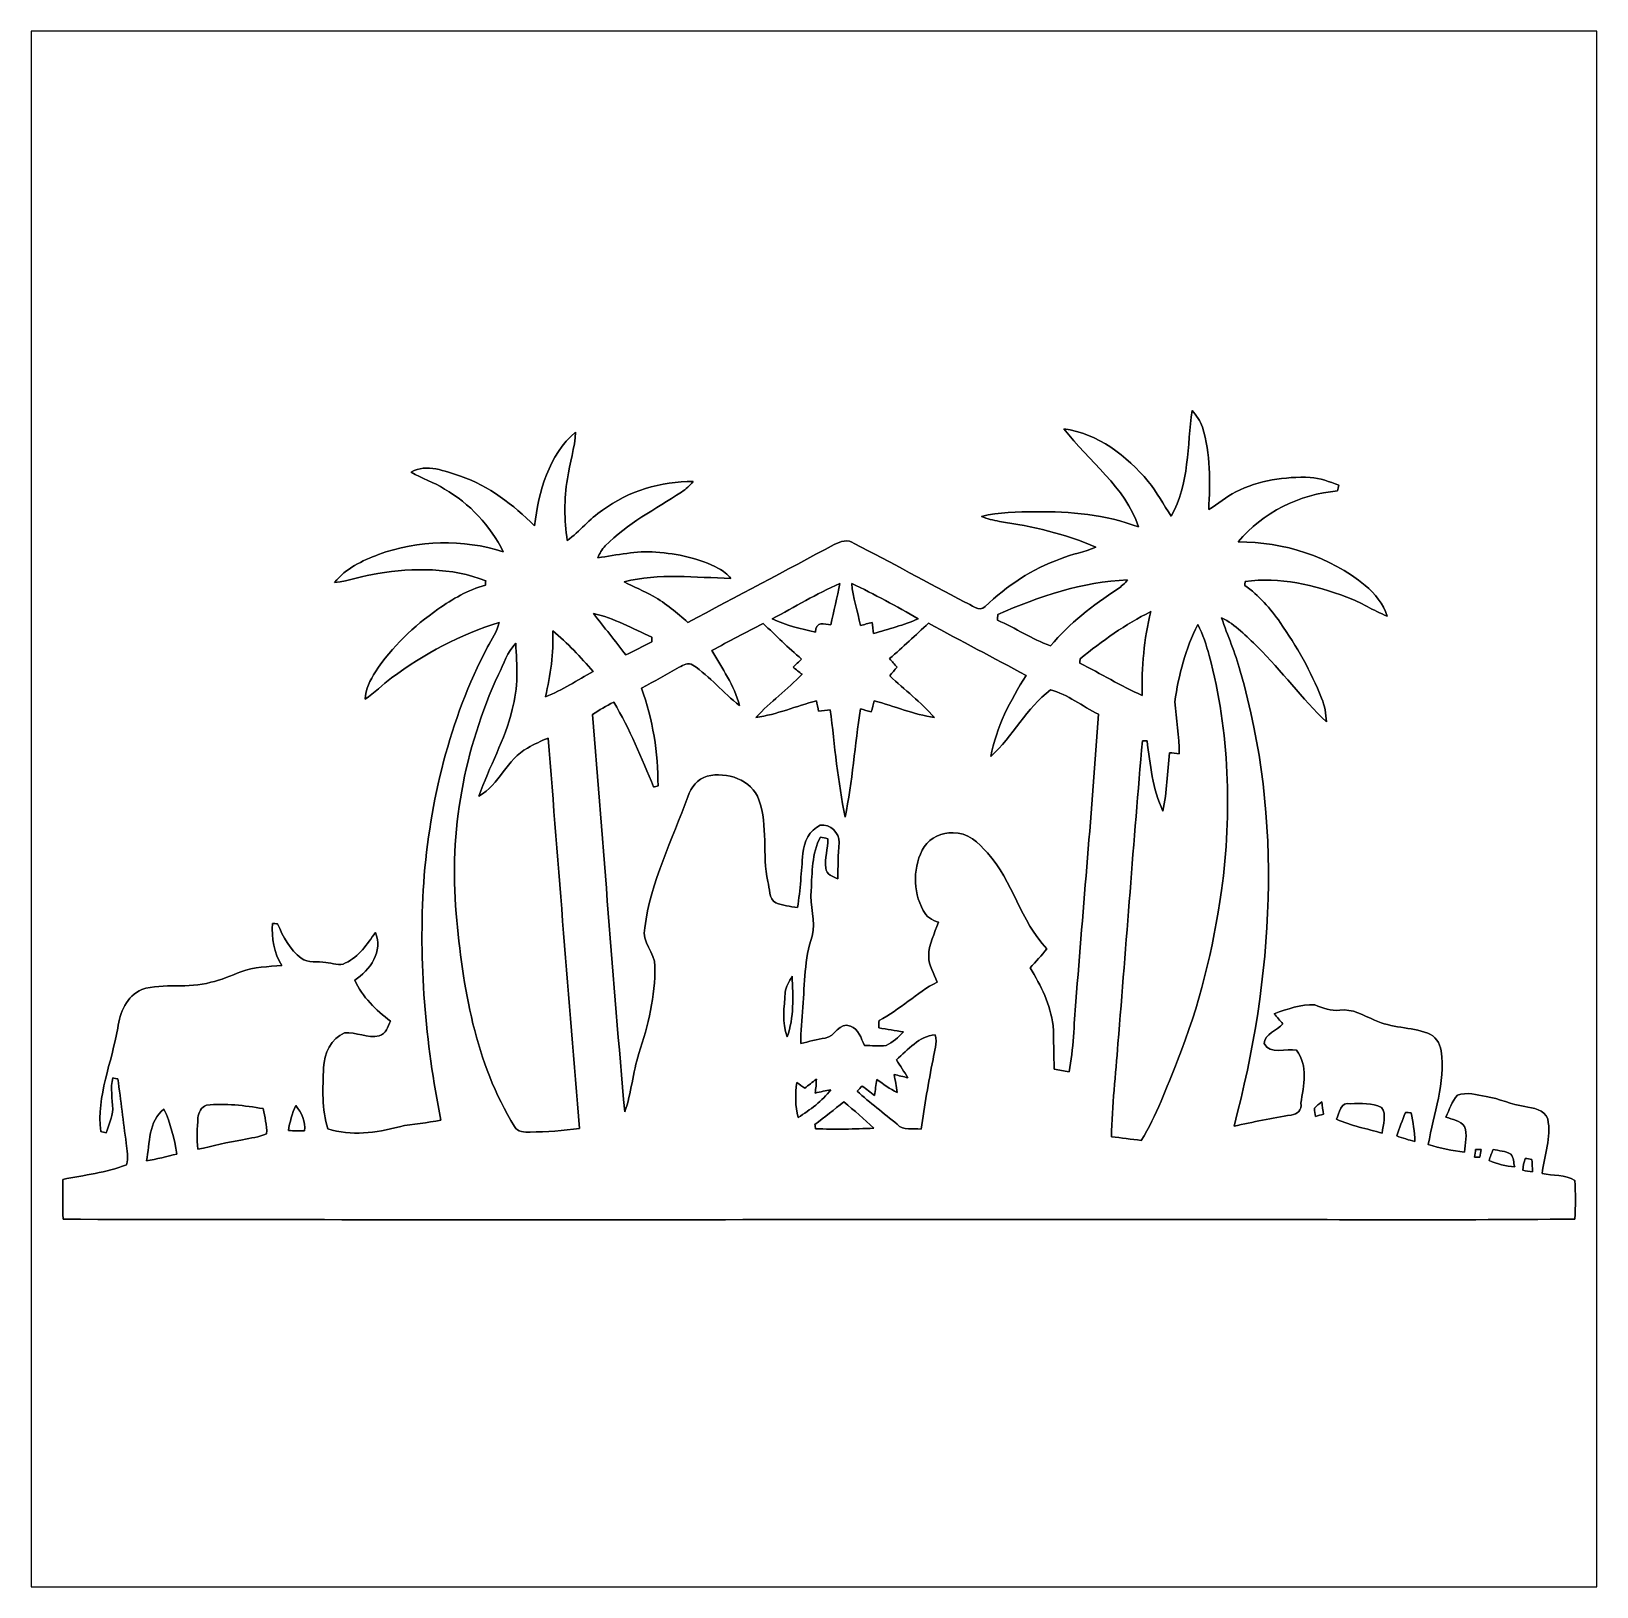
# Model space of a CAD drawing. Header units: centimetres. Extents: x -16.8 to 16.8, y -16.7 to 16.7.
import ezdxf

# ---------------------------------------------------------------- set-up
doc = ezdxf.new("R2010")
doc.units = ezdxf.units.CM
doc.header["$MEASUREMENT"] = 0
doc.layers.add('Layer 1', color=7, linetype='Continuous')

msp = doc.modelspace()

# ---------------------------------------------------------------- linework, layer by layer
at = {"layer": 'Layer 1', "color": 7}
for points, knots in [([(-16.77458, 16.66875), (-16.77458, 16.66875), (16.77458, 16.66875), (16.77458, 16.66875), (16.77458, 16.66875), (16.77458, 16.66875), (16.77458, -16.66875), (16.77458, -16.66875), (16.77458, -16.66875), (16.77458, -16.66875), (-16.77458, -16.66875), (-16.77458, -16.66875), (-16.77458, -16.66875), (-16.77458, -16.66875), (-16.77458, 16.66875), (-16.77458, 16.66875), (-16.77458, 16.66875), (-16.77458, 16.66875), (-16.77458, 16.66875), (-16.77458, 16.66875)], [0, 0, 0, 0, 0.16666667, 0.16666667, 0.16666667, 0.16666667, 0.33333333, 0.33333333, 0.33333333, 0.33333333, 0.5, 0.5, 0.5, 0.5, 0.66666667, 0.66666667, 0.66666667, 0.66666667, 1, 1, 1, 1]), ([(8.10154, 8.54428), (7.99536, 7.78439), (8.04721, 6.97054), (7.6581, 6.27874), (7.6581, 6.27874), (7.48982, 6.52427), (7.34766, 6.78744), (7.16421, 7.02204), (7.16421, 7.02204), (6.69854, 7.56779), (6.08824, 8.04898), (5.35693, 8.14705), (5.35693, 8.14705), (5.88363, 7.44784), (6.67456, 6.90809), (6.95396, 6.04591), (6.95396, 6.04591), (6.25157, 6.31366), (5.49028, 6.37575), (4.74486, 6.37117), (4.74486, 6.37117), (4.35751, 6.37011), (3.96593, 6.36482), (3.5881, 6.27098), (3.5881, 6.27098), (3.71087, 6.21736), (3.8414, 6.18913), (3.97334, 6.16444), (3.97334, 6.16444), (4.68066, 6.05861), (5.38762, 5.90197), (6.04273, 5.60846), (6.04273, 5.60846), (5.79755, 5.5058), (5.53085, 5.4677), (5.28637, 5.36187), (5.28637, 5.36187), (4.67748, 5.14879), (4.13209, 4.78437), (3.66924, 4.33917), (3.66924, 4.33917), (3.5373, 4.21181), (3.36762, 4.38538), (3.23215, 4.43195), (3.23215, 4.43195), (2.44369, 4.85563), (1.65347, 5.2765), (0.86148, 5.69348), (0.86148, 5.69348), (0.73096, 5.78485), (0.56268, 5.73934), (0.43427, 5.66914), (0.43427, 5.66914), (-0.60889, 5.10681), (-1.6577, 4.55577), (-2.70334, 3.99874), (-2.70334, 3.99874), (-2.93652, 4.20476), (-3.17465, 4.40866), (-3.44734, 4.56071), (-3.44734, 4.56071), (-3.64631, 4.6796), (-3.86927, 4.75086), (-4.06682, 4.87151), (-4.06682, 4.87151), (-3.31999, 5.05707), (-2.54247, 4.96111), (-1.78329, 4.94242), (-1.78329, 4.94242), (-1.85738, 5.02849), (-1.94169, 5.10646), (-2.04435, 5.1562), (-2.04435, 5.1562), (-2.4578, 5.37351), (-2.92559, 5.47017), (-3.38773, 5.50721), (-3.38773, 5.50721), (-3.80824, 5.53544), (-4.22134, 5.44689), (-4.63409, 5.38339), (-4.63409, 5.38339), (-4.59211, 5.47441), (-4.54625, 5.56613), (-4.47393, 5.63704), (-4.47393, 5.63704), (-4.00332, 6.11893), (-3.3976, 6.42726), (-2.84057, 6.79344), (-2.84057, 6.79344), (-2.74426, 6.85377), (-2.65959, 6.92961), (-2.58833, 7.01816), (-2.58833, 7.01816), (-3.27942, 7.02028), (-3.97792, 6.82308), (-4.53178, 6.40151), (-4.53178, 6.40151), (-4.81612, 6.22406), (-5.01403, 5.94431), (-5.28884, 5.75592), (-5.28884, 5.75592), (-5.35234, 6.19372), (-5.36222, 6.64245), (-5.2832, 7.07884), (-5.2832, 7.07884), (-5.24228, 7.41539), (-5.12057, 7.73994), (-5.11034, 8.08002), (-5.11034, 8.08002), (-5.68995, 7.58684), (-5.89703, 6.8005), (-5.9884, 6.07201), (-5.9884, 6.07201), (-6.44807, 6.51722), (-6.96172, 6.92891), (-7.57696, 7.13352), (-7.57696, 7.13352), (-7.91034, 7.23724), (-8.29839, 7.41609), (-8.63141, 7.2203), (-8.63141, 7.2203), (-8.40881, 7.07284), (-8.14141, 7.01252), (-7.92233, 6.85765), (-7.92233, 6.85765), (-7.37799, 6.55108), (-6.93984, 6.06989), (-6.66009, 5.51392), (-6.66009, 5.51392), (-7.52546, 5.79226), (-8.47972, 5.76333), (-9.3345, 5.455), (-9.3345, 5.455), (-9.68163, 5.32236), (-10.039, 5.15761), (-10.27324, 4.85704), (-10.27324, 4.85704), (-9.95821, 4.88774), (-9.65976, 5.00133), (-9.34755, 5.04684), (-9.34755, 5.04684), (-8.58061, 5.17313), (-7.76887, 5.18089), (-7.03651, 4.88985), (-7.03651, 4.88985), (-7.03827, 4.86622), (-7.04215, 4.81859), (-7.04391, 4.79496), (-7.04391, 4.79496), (-7.41363, 4.69794), (-7.74876, 4.50215), (-8.0585, 4.28343), (-8.0585, 4.28343), (-8.57885, 3.92007), (-9.04663, 3.47274), (-9.398, 2.94217), (-9.398, 2.94217), (-9.51371, 2.76542), (-9.60755, 2.56999), (-9.6206, 2.35514), (-9.6206, 2.35514), (-9.41705, 2.48779), (-9.24983, 2.66629), (-9.05369, 2.80882), (-9.05369, 2.80882), (-8.35801, 3.32987), (-7.57696, 3.7405), (-6.74652, 3.99909), (-6.74652, 3.99909), (-6.79379, 3.80824), (-6.90457, 3.64349), (-6.99664, 3.47239), (-6.99664, 3.47239), (-7.81544, 1.91347), (-8.23383, 0.16828), (-8.36542, -1.5808), (-8.36542, -1.5808), (-8.47478, -3.2826), (-8.33508, -4.99745), (-7.995, -6.6675), (-7.995, -6.6675), (-8.28922, -6.73347), (-8.59331, -6.74017), (-8.88683, -6.81108), (-8.88683, -6.81108), (-9.38636, -6.93949), (-9.91623, -7.01463), (-10.42035, -6.85765), (-10.42035, -6.85765), (-10.55299, -6.43819), (-10.52759, -5.97888), (-10.51101, -5.5439), (-10.51101, -5.5439), (-10.50361, -5.2451), (-10.34627, -4.91561), (-10.05911, -4.79813), (-10.05911, -4.79813), (-9.81075, -4.77696), (-9.56945, -4.91843), (-9.31898, -4.86269), (-9.31898, -4.86269), (-9.17681, -4.82529), (-9.1313, -4.66125), (-9.07344, -4.54836), (-9.07344, -4.54836), (-9.38848, -4.30989), (-9.68058, -4.03331), (-9.84321, -3.66642), (-9.84321, -3.66642), (-9.51618, -3.46781), (-9.22761, -3.03318), (-9.40012, -2.64866), (-9.40012, -2.64866), (-9.57898, -2.89631), (-9.75219, -3.16371), (-10.03794, -3.30059), (-10.03794, -3.30059), (-10.16988, -3.38702), (-10.32193, -3.29424), (-10.46268, -3.29001), (-10.46268, -3.29001), (-10.6359, -3.2572), (-10.84086, -3.31188), (-10.9915, -3.19723), (-10.9915, -3.19723), (-11.2395, -3.01696), (-11.37849, -2.73438), (-11.49703, -2.46027), (-11.49703, -2.46027), (-11.52454, -2.4578), (-11.57993, -2.45322), (-11.6078, -2.4511), (-11.6078, -2.4511), (-11.62544, -2.76543), (-11.57146, -3.08645), (-11.40425, -3.35633), (-11.40425, -3.35633), (-11.69882, -3.37538), (-12.00079, -3.38702), (-12.2809, -3.48897), (-12.2809, -3.48897), (-12.49609, -3.56764), (-12.70423, -3.66924), (-12.93036, -3.71475), (-12.93036, -3.71475), (-13.41261, -3.85551), (-13.92731, -3.72604), (-14.40815, -3.86539), (-14.40815, -3.86539), (-14.72847, -4.01391), (-14.87911, -4.36316), (-14.92144, -4.69441), (-14.92144, -4.69441), (-15.04738, -5.43313), (-15.37935, -6.14751), (-15.28692, -6.91339), (-15.28692, -6.91339), (-15.25834, -6.92079), (-15.2019, -6.93561), (-15.17333, -6.94302), (-15.17333, -6.94302), (-15.11265, -6.77792), (-15.04315, -6.61211), (-15.02869, -6.43502), (-15.02869, -6.43502), (-15.03645, -6.2103), (-15.08407, -5.98311), (-15.02833, -5.76051), (-15.02833, -5.76051), (-15.00082, -5.76686), (-14.94578, -5.77991), (-14.91827, -5.78661), (-14.91827, -5.78661), (-14.85618, -6.24452), (-14.80326, -6.70419), (-14.74011, -7.16209), (-14.74011, -7.16209), (-14.72741, -7.31626), (-14.69002, -7.47677), (-14.73553, -7.62847), (-14.73553, -7.62847), (-15.16944, -7.79357), (-15.64181, -7.8486), (-16.0969, -7.93926), (-16.0969, -7.93926), (-16.10466, -8.22396), (-16.10078, -8.50865), (-16.09372, -8.79369), (-16.09372, -8.79369), (-8.12447, -8.81274), (-0.15522, -8.79616), (7.81403, -8.80181), (7.81403, -8.80181), (10.64577, -8.7944), (13.47787, -8.81662), (16.30962, -8.79052), (16.30962, -8.79052), (16.31809, -8.51394), (16.32444, -8.23666), (16.30856, -7.96078), (16.30856, -7.96078), (16.10289, -7.82638), (15.83372, -7.86412), (15.60336, -7.81156), (15.60336, -7.81156), (15.64781, -7.42209), (15.81115, -7.03933), (15.72472, -6.64316), (15.72472, -6.64316), (15.65557, -6.44208), (15.41074, -6.4068), (15.23153, -6.37469), (15.23153, -6.37469), (14.94614, -6.33836), (14.68755, -6.20042), (14.40286, -6.1655), (14.40286, -6.1655), (14.20389, -6.12493), (13.9887, -6.05825), (13.79044, -6.13516), (13.79044, -6.13516), (13.67014, -6.26569), (13.61863, -6.4449), (13.54455, -6.60294), (13.54455, -6.60294), (13.68037, -6.6548), (13.85217, -6.67279), (13.93896, -6.80402), (13.93896, -6.80402), (14.01692, -6.97583), (13.94072, -7.17409), (13.94389, -7.3533), (13.94389, -7.3533), (13.67825, -7.33249), (13.41896, -7.26757), (13.16461, -7.19138), (13.16461, -7.19138), (13.28808, -6.52674), (13.5322, -5.86916), (13.44048, -5.18301), (13.44048, -5.18301), (13.41755, -5.01932), (13.31101, -4.86269), (13.15332, -4.80342), (13.15332, -4.80342), (12.78361, -4.67395), (12.37439, -4.69159), (12.01561, -4.5272), (12.01561, -4.5272), (11.77784, -4.42313), (11.53724, -4.27637), (11.26666, -4.31059), (11.26666, -4.31059), (11.07863, -4.33599), (10.90683, -4.2612), (10.73503, -4.19911), (10.73503, -4.19911), (10.43376, -4.18183), (10.14095, -4.29084), (9.86049, -4.38679), (9.86049, -4.38679), (9.92117, -4.46229), (9.98643, -4.5339), (10.05134, -4.60587), (10.05134, -4.60587), (9.9247, -4.74592), (9.658, -4.81859), (9.64988, -5.0232), (9.64988, -5.0232), (9.75713, -5.2899), (10.13319, -5.11457), (10.34344, -5.17243), (10.34344, -5.17243), (10.59533, -5.4991), (10.49091, -5.93019), (10.43693, -6.30414), (10.43693, -6.30414), (10.45845, -6.45442), (10.35791, -6.54579), (10.22738, -6.5599), (10.22738, -6.5599), (9.81639, -6.62623), (9.40858, -6.70807), (9.00218, -6.79697), (9.00218, -6.79697), (9.84603, -3.62867), (10.0651, -0.21555), (9.13201, 2.95734), (9.13201, 2.95734), (9.03605, 3.35068), (8.85825, 3.71616), (8.73513, 4.10034), (8.73513, 4.10034), (9.03534, 3.95288), (9.26782, 3.7024), (9.50524, 3.47274), (9.50524, 3.47274), (10.02665, 2.96263), (10.45457, 2.36467), (10.98585, 1.86584), (10.98585, 1.86584), (10.97068, 2.03976), (10.94599, 2.21403), (10.87826, 2.37561), (10.87826, 2.37561), (10.65001, 2.94852), (10.34591, 3.49038), (9.99278, 3.99556), (9.99278, 3.99556), (9.78006, 4.29719), (9.53629, 4.58188), (9.23008, 4.79249), (9.23008, 4.79249), (9.23255, 4.8133), (9.23819, 4.85458), (9.24101, 4.87539), (9.24101, 4.87539), (9.97973, 4.98404), (10.72832, 4.80025), (11.41765, 4.54166), (11.41765, 4.54166), (11.71963, 4.43548), (11.98598, 4.25027), (12.28407, 4.13491), (12.28407, 4.13491), (12.198, 4.39561), (12.02267, 4.61962), (11.81171, 4.79249), (11.81171, 4.79249), (11.05288, 5.41479), (10.06722, 5.72841), (9.09002, 5.72276), (9.09002, 5.72276), (9.60861, 6.35529), (10.408, 6.7497), (11.21939, 6.81602), (11.21939, 6.81602), (11.22821, 6.85835), (11.23703, 6.90069), (11.24656, 6.94267), (11.24656, 6.94267), (11.049, 7.01534), (10.84792, 7.09048), (10.63696, 7.10741), (10.63696, 7.10741), (10.09262, 7.12576), (9.53206, 7.04674), (9.04205, 6.79803), (9.04205, 6.79803), (8.83214, 6.69678), (8.65752, 6.53944), (8.46032, 6.41703), (8.46032, 6.41703), (8.48748, 7.00617), (8.50512, 7.61224), (8.32485, 8.18127), (8.32485, 8.18127), (8.28357, 8.31991), (8.18832, 8.43209), (8.10154, 8.54428)], [0, 0, 0, 0, 0.00862069, 0.00862069, 0.00862069, 0.00862069, 0.01724138, 0.01724138, 0.01724138, 0.01724138, 0.02586207, 0.02586207, 0.02586207, 0.02586207, 0.03448276, 0.03448276, 0.03448276, 0.03448276, 0.04310345, 0.04310345, 0.04310345, 0.04310345, 0.05172414, 0.05172414, 0.05172414, 0.05172414, 0.06034483, 0.06034483, 0.06034483, 0.06034483, 0.06896552, 0.06896552, 0.06896552, 0.06896552, 0.07758621, 0.07758621, 0.07758621, 0.07758621, 0.0862069, 0.0862069, 0.0862069, 0.0862069, 0.09482759, 0.09482759, 0.09482759, 0.09482759, 0.10344828, 0.10344828, 0.10344828, 0.10344828, 0.11206897, 0.11206897, 0.11206897, 0.11206897, 0.12068966, 0.12068966, 0.12068966, 0.12068966, 0.12931034, 0.12931034, 0.12931034, 0.12931034, 0.13793103, 0.13793103, 0.13793103, 0.13793103, 0.14655172, 0.14655172, 0.14655172, 0.14655172, 0.15517241, 0.15517241, 0.15517241, 0.15517241, 0.1637931, 0.1637931, 0.1637931, 0.1637931, 0.17241379, 0.17241379, 0.17241379, 0.17241379, 0.18103448, 0.18103448, 0.18103448, 0.18103448, 0.18965517, 0.18965517, 0.18965517, 0.18965517, 0.19827586, 0.19827586, 0.19827586, 0.19827586, 0.20689655, 0.20689655, 0.20689655, 0.20689655, 0.21551724, 0.21551724, 0.21551724, 0.21551724, 0.22413793, 0.22413793, 0.22413793, 0.22413793, 0.23275862, 0.23275862, 0.23275862, 0.23275862, 0.24137931, 0.24137931, 0.24137931, 0.24137931, 0.25, 0.25, 0.25, 0.25, 0.25862069, 0.25862069, 0.25862069, 0.25862069, 0.26724138, 0.26724138, 0.26724138, 0.26724138, 0.27586207, 0.27586207, 0.27586207, 0.27586207, 0.28448276, 0.28448276, 0.28448276, 0.28448276, 0.29310345, 0.29310345, 0.29310345, 0.29310345, 0.30172414, 0.30172414, 0.30172414, 0.30172414, 0.31034483, 0.31034483, 0.31034483, 0.31034483, 0.31896552, 0.31896552, 0.31896552, 0.31896552, 0.32758621, 0.32758621, 0.32758621, 0.32758621, 0.3362069, 0.3362069, 0.3362069, 0.3362069, 0.34482759, 0.34482759, 0.34482759, 0.34482759, 0.35344828, 0.35344828, 0.35344828, 0.35344828, 0.36206897, 0.36206897, 0.36206897, 0.36206897, 0.37068966, 0.37068966, 0.37068966, 0.37068966, 0.37931034, 0.37931034, 0.37931034, 0.37931034, 0.38793103, 0.38793103, 0.38793103, 0.38793103, 0.39655172, 0.39655172, 0.39655172, 0.39655172, 0.40517241, 0.40517241, 0.40517241, 0.40517241, 0.4137931, 0.4137931, 0.4137931, 0.4137931, 0.42241379, 0.42241379, 0.42241379, 0.42241379, 0.43103448, 0.43103448, 0.43103448, 0.43103448, 0.43965517, 0.43965517, 0.43965517, 0.43965517, 0.44827586, 0.44827586, 0.44827586, 0.44827586, 0.45689655, 0.45689655, 0.45689655, 0.45689655, 0.46551724, 0.46551724, 0.46551724, 0.46551724, 0.47413793, 0.47413793, 0.47413793, 0.47413793, 0.48275862, 0.48275862, 0.48275862, 0.48275862, 0.49137931, 0.49137931, 0.49137931, 0.49137931, 0.5, 0.5, 0.5, 0.5, 0.50862069, 0.50862069, 0.50862069, 0.50862069, 0.51724138, 0.51724138, 0.51724138, 0.51724138, 0.52586207, 0.52586207, 0.52586207, 0.52586207, 0.53448276, 0.53448276, 0.53448276, 0.53448276, 0.54310345, 0.54310345, 0.54310345, 0.54310345, 0.55172414, 0.55172414, 0.55172414, 0.55172414, 0.56034483, 0.56034483, 0.56034483, 0.56034483, 0.56896552, 0.56896552, 0.56896552, 0.56896552, 0.57758621, 0.57758621, 0.57758621, 0.57758621, 0.5862069, 0.5862069, 0.5862069, 0.5862069, 0.59482759, 0.59482759, 0.59482759, 0.59482759, 0.60344828, 0.60344828, 0.60344828, 0.60344828, 0.61206897, 0.61206897, 0.61206897, 0.61206897, 0.62068966, 0.62068966, 0.62068966, 0.62068966, 0.62931034, 0.62931034, 0.62931034, 0.62931034, 0.63793103, 0.63793103, 0.63793103, 0.63793103, 0.64655172, 0.64655172, 0.64655172, 0.64655172, 0.65517241, 0.65517241, 0.65517241, 0.65517241, 0.6637931, 0.6637931, 0.6637931, 0.6637931, 0.67241379, 0.67241379, 0.67241379, 0.67241379, 0.68103448, 0.68103448, 0.68103448, 0.68103448, 0.68965517, 0.68965517, 0.68965517, 0.68965517, 0.69827586, 0.69827586, 0.69827586, 0.69827586, 0.70689655, 0.70689655, 0.70689655, 0.70689655, 0.71551724, 0.71551724, 0.71551724, 0.71551724, 0.72413793, 0.72413793, 0.72413793, 0.72413793, 0.73275862, 0.73275862, 0.73275862, 0.73275862, 0.74137931, 0.74137931, 0.74137931, 0.74137931, 0.75, 0.75, 0.75, 0.75, 0.75862069, 0.75862069, 0.75862069, 0.75862069, 0.76724138, 0.76724138, 0.76724138, 0.76724138, 0.77586207, 0.77586207, 0.77586207, 0.77586207, 0.78448276, 0.78448276, 0.78448276, 0.78448276, 0.79310345, 0.79310345, 0.79310345, 0.79310345, 0.80172414, 0.80172414, 0.80172414, 0.80172414, 0.81034483, 0.81034483, 0.81034483, 0.81034483, 0.81896552, 0.81896552, 0.81896552, 0.81896552, 0.82758621, 0.82758621, 0.82758621, 0.82758621, 0.8362069, 0.8362069, 0.8362069, 0.8362069, 0.84482759, 0.84482759, 0.84482759, 0.84482759, 0.85344828, 0.85344828, 0.85344828, 0.85344828, 0.86206897, 0.86206897, 0.86206897, 0.86206897, 0.87068966, 0.87068966, 0.87068966, 0.87068966, 0.87931034, 0.87931034, 0.87931034, 0.87931034, 0.88793103, 0.88793103, 0.88793103, 0.88793103, 0.89655172, 0.89655172, 0.89655172, 0.89655172, 0.90517241, 0.90517241, 0.90517241, 0.90517241, 0.9137931, 0.9137931, 0.9137931, 0.9137931, 0.92241379, 0.92241379, 0.92241379, 0.92241379, 0.93103448, 0.93103448, 0.93103448, 0.93103448, 0.93965517, 0.93965517, 0.93965517, 0.93965517, 0.94827586, 0.94827586, 0.94827586, 0.94827586, 0.95689655, 0.95689655, 0.95689655, 0.95689655, 0.96551724, 0.96551724, 0.96551724, 0.96551724, 0.97413793, 0.97413793, 0.97413793, 0.97413793, 0.98275862, 0.98275862, 0.98275862, 0.98275862, 1, 1, 1, 1]), ([(-0.89464, 4.07458), (-0.41557, 4.33246), (0.05468, 4.60975), (0.55033, 4.83552), (0.55033, 4.83552), (0.50059, 4.53637), (0.42333, 4.24286), (0.3616, 3.94617), (0.3616, 3.94617), (0.22648, 3.95993), (0.03422, 4.03542), (0.0321, 3.79342), (0.0321, 3.79342), (-0.28469, 3.85586), (-0.60043, 3.94053), (-0.89464, 4.07458)], [0, 0, 0, 0, 0.2, 0.2, 0.2, 0.2, 0.4, 0.4, 0.4, 0.4, 0.6, 0.6, 0.6, 0.6, 1, 1, 1, 1]), ([(0.80786, 4.83658), (1.29364, 4.6034), (1.76918, 4.34622), (2.23555, 4.07564), (2.23555, 4.07564), (1.92546, 3.94194), (1.59738, 3.85868), (1.27529, 3.76026), (1.27529, 3.76026), (1.26824, 3.82023), (1.25413, 3.93982), (1.24707, 3.99979), (1.24707, 3.99979), (1.16311, 3.97651), (1.07915, 3.95393), (0.99448, 3.93418), (0.99448, 3.93418), (0.93627, 4.2358), (0.83503, 4.52967), (0.80786, 4.83658)], [0, 0, 0, 0, 0.16666667, 0.16666667, 0.16666667, 0.16666667, 0.33333333, 0.33333333, 0.33333333, 0.33333333, 0.5, 0.5, 0.5, 0.5, 0.66666667, 0.66666667, 0.66666667, 0.66666667, 1, 1, 1, 1]), ([(3.93841, 4.16913), (4.82036, 4.55612), (5.75028, 4.86833), (6.72077, 4.91031), (6.72077, 4.91031), (6.65868, 4.83517), (6.58848, 4.76709), (6.50557, 4.71523), (6.50557, 4.71523), (5.98205, 4.36774), (5.47441, 3.97863), (5.06801, 3.49603), (5.06801, 3.49603), (4.6736, 3.64419), (4.31906, 3.87632), (3.93453, 4.04601), (3.93453, 4.04601), (3.93559, 4.08728), (3.93665, 4.12821), (3.93841, 4.16913)], [0, 0, 0, 0, 0.16666667, 0.16666667, 0.16666667, 0.16666667, 0.33333333, 0.33333333, 0.33333333, 0.33333333, 0.5, 0.5, 0.5, 0.5, 0.66666667, 0.66666667, 0.66666667, 0.66666667, 1, 1, 1, 1]), ([(-4.72793, 4.18782), (-4.28308, 4.09963), (-3.88832, 3.86151), (-3.47627, 3.68265), (-3.47627, 3.68265), (-3.47663, 3.65831), (-3.47698, 3.60997), (-3.47733, 3.58563), (-3.47733, 3.58563), (-3.66395, 3.49179), (-3.84916, 3.39478), (-4.03578, 3.30094), (-4.03578, 3.30094), (-4.26014, 3.60186), (-4.49439, 3.89431), (-4.72793, 4.18782)], [0, 0, 0, 0, 0.2, 0.2, 0.2, 0.2, 0.4, 0.4, 0.4, 0.4, 0.6, 0.6, 0.6, 0.6, 1, 1, 1, 1]), ([(5.70301, 3.22051), (6.1782, 3.59904), (6.66962, 3.96416), (7.21854, 4.23016), (7.21854, 4.23016), (7.06967, 3.64278), (7.02345, 3.03848), (7.03086, 2.43346), (7.03086, 2.43346), (6.57401, 2.63913), (6.14609, 2.9023), (5.69771, 3.12491), (5.69771, 3.12491), (5.69912, 3.14889), (5.70159, 3.19652), (5.70301, 3.22051)], [0, 0, 0, 0, 0.2, 0.2, 0.2, 0.2, 0.4, 0.4, 0.4, 0.4, 0.6, 0.6, 0.6, 0.6, 1, 1, 1, 1]), ([(-5.59929, 3.81529), (-5.28038, 3.55882), (-5.00098, 3.2579), (-4.73534, 2.94746), (-4.73534, 2.94746), (-5.06801, 2.7559), (-5.39644, 2.54741), (-5.75451, 2.40665), (-5.75451, 2.40665), (-5.65115, 2.86949), (-5.57318, 3.33904), (-5.59929, 3.81529)], [0, 0, 0, 0, 0.25, 0.25, 0.25, 0.25, 0.5, 0.5, 0.5, 0.5, 1, 1, 1, 1]), ([(-2.18793, 3.39549), (-1.82492, 3.59516), (-1.45909, 3.79024), (-1.08797, 3.97404), (-1.08797, 3.97404), (-0.81527, 3.71934), (-0.55316, 3.45264), (-0.26529, 3.21451), (-0.26529, 3.21451), (-0.32667, 3.15595), (-0.38806, 3.09774), (-0.44838, 3.03848), (-0.44838, 3.03848), (-0.38559, 2.98803), (-0.32173, 2.93864), (-0.25718, 2.88925), (-0.25718, 2.88925), (-0.57009, 2.56399), (-0.9338, 2.292), (-1.24425, 1.96427), (-1.24425, 1.96427), (-0.79798, 2.02459), (-0.37994, 2.20416), (0.05292, 2.32057), (0.05292, 2.32057), (0.0635, 2.26554), (0.08537, 2.15512), (0.09631, 2.10009), (0.09631, 2.10009), (0.18062, 2.10926), (0.26529, 2.11878), (0.34996, 2.12654), (0.34996, 2.12654), (0.44309, 1.35749), (0.50941, 0.58208), (0.66887, -0.17639), (0.66887, -0.17639), (0.81986, 0.59126), (0.87736, 1.37407), (0.99695, 2.14701), (0.99695, 2.14701), (1.07421, 2.12619), (1.15147, 2.10361), (1.22802, 2.08068), (1.22802, 2.08068), (1.24813, 2.16147), (1.26859, 2.2419), (1.2894, 2.32163), (1.2894, 2.32163), (1.71979, 2.20204), (2.13819, 2.02741), (2.58198, 1.96039), (2.58198, 1.96039), (2.29341, 2.28988), (1.94169, 2.55623), (1.62207, 2.85362), (1.62207, 2.85362), (1.67358, 2.91677), (1.7272, 2.9785), (1.78012, 3.04059), (1.78012, 3.04059), (1.72685, 3.10092), (1.67322, 3.16089), (1.62137, 3.22227), (1.62137, 3.22227), (1.90218, 3.47239), (2.17981, 3.72604), (2.45498, 3.98286), (2.45498, 3.98286), (3.14854, 3.60398), (3.8481, 3.23674), (4.54554, 2.86491), (4.54554, 2.86491), (4.2097, 2.32833), (3.90349, 1.75331), (3.79166, 1.12395), (3.79166, 1.12395), (4.25979, 1.55963), (4.55718, 2.16359), (5.06765, 2.55305), (5.06765, 2.55305), (5.43948, 2.46098), (5.75239, 2.19957), (6.09388, 2.02953), (6.09388, 2.02953), (5.95947, -0.02399), (5.76933, -2.07363), (5.61375, -4.12609), (5.61375, -4.12609), (5.56719, -4.6288), (5.56719, -5.13927), (5.46559, -5.63527), (5.46559, -5.63527), (5.35622, -5.61411), (5.25357, -5.59929), (5.14667, -5.57812), (5.14667, -5.57812), (5.13786, -5.26627), (5.14103, -4.95406), (5.1241, -4.64291), (5.1241, -4.64291), (5.06765, -4.197), (4.86763, -3.78425), (4.63232, -3.40678), (4.63232, -3.40678), (4.75474, -3.27307), (4.87433, -3.1369), (4.98969, -2.99685), (4.98969, -2.99685), (4.42242, -2.40418), (4.2672, -1.54517), (3.71581, -0.94121), (3.71581, -0.94121), (3.52954, -0.72355), (3.28824, -0.49248), (2.97956, -0.51188), (2.97956, -0.51188), (2.74144, -0.50377), (2.49626, -0.60431), (2.36185, -0.80751), (2.36185, -0.80751), (2.11631, -1.21744), (2.10926, -1.75578), (2.34103, -2.17382), (2.34103, -2.17382), (2.39677, -2.30893), (2.534, -2.3809), (2.66524, -2.42676), (2.66524, -2.42676), (2.58763, -2.66771), (2.45463, -2.89772), (2.45886, -3.15736), (2.45886, -3.15736), (2.46098, -3.35703), (2.57351, -3.52637), (2.64019, -3.70805), (2.64019, -3.70805), (2.19569, -3.93982), (1.84221, -4.30459), (1.39347, -4.53072), (1.39347, -4.53072), (1.39277, -4.58364), (1.39206, -4.63656), (1.39171, -4.68947), (1.39171, -4.68947), (1.56598, -4.72334), (1.74166, -4.74698), (1.9177, -4.77696), (1.9177, -4.77696), (1.80763, -4.88809), (1.69016, -5.00486), (1.54587, -5.0673), (1.54587, -5.0673), (1.39171, -5.08564), (1.23649, -5.07012), (1.08197, -5.06589), (1.08197, -5.06589), (1.00647, -4.91561), (0.95814, -4.71135), (0.77964, -4.65208), (0.77964, -4.65208), (0.53305, -4.55154), (0.45649, -4.88456), (0.24271, -4.9089), (0.24271, -4.9089), (0.06456, -4.93854), (-0.11042, -4.98263), (-0.28434, -5.02955), (-0.28434, -5.02955), (-0.28857, -4.76885), (-0.25576, -4.50956), (-0.24024, -4.24991), (-0.24024, -4.24991), (-0.19897, -3.73874), (-0.20708, -3.21557), (-0.04092, -2.72415), (-0.04092, -2.72415), (0.04939, -2.40065), (-0.1016, -2.07363), (-0.06068, -1.7459), (-0.06068, -1.7459), (-0.03986, -1.35961), (-0.04727, -0.95179), (0.13829, -0.60078), (0.13829, -0.60078), (0.19085, -0.61242), (0.24306, -0.62406), (0.29598, -0.63606), (0.29598, -0.63606), (0.2988, -0.84702), (0.22472, -1.05586), (0.25083, -1.26612), (0.25083, -1.26612), (0.26494, -1.39876), (0.40675, -1.45838), (0.51364, -1.50001), (0.51364, -1.50001), (0.51188, -1.24001), (0.51858, -0.98072), (0.53799, -0.72143), (0.53799, -0.72143), (0.54786, -0.50729), (0.34608, -0.31609), (0.13476, -0.34749), (0.13476, -0.34749), (-0.09807, -0.45191), (-0.21872, -0.71155), (-0.23742, -0.95568), (-0.23742, -0.95568), (-0.27658, -1.34126), (-0.28575, -1.73108), (-0.35525, -2.11349), (-0.35525, -2.11349), (-0.50941, -2.08421), (-0.67098, -2.07539), (-0.81527, -2.01154), (-0.81527, -2.01154), (-0.97966, -1.92934), (-0.94156, -1.7018), (-0.98989, -1.5554), (-0.98989, -1.5554), (-1.11266, -0.9779), (-0.98108, -0.36618), (-1.18145, 0.19438), (-1.18145, 0.19438), (-1.33068, 0.63288), (-1.87184, 0.80045), (-2.29023, 0.70591), (-2.29023, 0.70591), (-2.4952, 0.64664), (-2.63878, 0.46143), (-2.70193, 0.26423), (-2.70193, 0.26423), (-3.03636, -0.66252), (-3.50097, -1.55928), (-3.62726, -2.54706), (-3.62726, -2.54706), (-3.70346, -2.85715), (-3.40219, -3.07199), (-3.41136, -3.36973), (-3.41136, -3.36973), (-3.39654, -4.00932), (-3.55741, -4.63585), (-3.7525, -5.23946), (-3.7525, -5.23946), (-3.88585, -5.64938), (-3.91054, -6.08753), (-4.0573, -6.49323), (-4.0573, -6.49323), (-4.30777, -3.65478), (-4.51344, -0.81139), (-4.74768, 2.02847), (-4.74768, 2.02847), (-4.59881, 2.11984), (-4.44994, 2.21192), (-4.29295, 2.28847), (-4.29295, 2.28847), (-3.94688, 1.71415), (-3.69253, 1.09185), (-3.43817, 0.47272), (-3.43817, 0.47272), (-3.41454, 0.47837), (-3.36691, 0.4893), (-3.34328, 0.49459), (-3.34328, 0.49459), (-3.33975, 1.20721), (-3.45546, 1.91841), (-3.69394, 2.59009), (-3.69394, 2.59009), (-3.42583, 2.73791), (-3.15666, 2.88396), (-2.89137, 3.03671), (-2.89137, 3.03671), (-2.80317, 3.08328), (-2.69205, 3.15278), (-2.59609, 3.08363), (-2.59609, 3.08363), (-2.22709, 2.84021), (-1.94663, 2.48638), (-1.59632, 2.21933), (-1.59632, 2.21933), (-1.70215, 2.65112), (-1.97591, 3.01237), (-2.18793, 3.39549)], [0, 0, 0, 0, 0.01388889, 0.01388889, 0.01388889, 0.01388889, 0.02777778, 0.02777778, 0.02777778, 0.02777778, 0.04166667, 0.04166667, 0.04166667, 0.04166667, 0.05555556, 0.05555556, 0.05555556, 0.05555556, 0.06944444, 0.06944444, 0.06944444, 0.06944444, 0.08333333, 0.08333333, 0.08333333, 0.08333333, 0.09722222, 0.09722222, 0.09722222, 0.09722222, 0.11111111, 0.11111111, 0.11111111, 0.11111111, 0.125, 0.125, 0.125, 0.125, 0.13888889, 0.13888889, 0.13888889, 0.13888889, 0.15277778, 0.15277778, 0.15277778, 0.15277778, 0.16666667, 0.16666667, 0.16666667, 0.16666667, 0.18055556, 0.18055556, 0.18055556, 0.18055556, 0.19444444, 0.19444444, 0.19444444, 0.19444444, 0.20833333, 0.20833333, 0.20833333, 0.20833333, 0.22222222, 0.22222222, 0.22222222, 0.22222222, 0.23611111, 0.23611111, 0.23611111, 0.23611111, 0.25, 0.25, 0.25, 0.25, 0.26388889, 0.26388889, 0.26388889, 0.26388889, 0.27777778, 0.27777778, 0.27777778, 0.27777778, 0.29166667, 0.29166667, 0.29166667, 0.29166667, 0.30555556, 0.30555556, 0.30555556, 0.30555556, 0.31944444, 0.31944444, 0.31944444, 0.31944444, 0.33333333, 0.33333333, 0.33333333, 0.33333333, 0.34722222, 0.34722222, 0.34722222, 0.34722222, 0.36111111, 0.36111111, 0.36111111, 0.36111111, 0.375, 0.375, 0.375, 0.375, 0.38888889, 0.38888889, 0.38888889, 0.38888889, 0.40277778, 0.40277778, 0.40277778, 0.40277778, 0.41666667, 0.41666667, 0.41666667, 0.41666667, 0.43055556, 0.43055556, 0.43055556, 0.43055556, 0.44444444, 0.44444444, 0.44444444, 0.44444444, 0.45833333, 0.45833333, 0.45833333, 0.45833333, 0.47222222, 0.47222222, 0.47222222, 0.47222222, 0.48611111, 0.48611111, 0.48611111, 0.48611111, 0.5, 0.5, 0.5, 0.5, 0.51388889, 0.51388889, 0.51388889, 0.51388889, 0.52777778, 0.52777778, 0.52777778, 0.52777778, 0.54166667, 0.54166667, 0.54166667, 0.54166667, 0.55555556, 0.55555556, 0.55555556, 0.55555556, 0.56944444, 0.56944444, 0.56944444, 0.56944444, 0.58333333, 0.58333333, 0.58333333, 0.58333333, 0.59722222, 0.59722222, 0.59722222, 0.59722222, 0.61111111, 0.61111111, 0.61111111, 0.61111111, 0.625, 0.625, 0.625, 0.625, 0.63888889, 0.63888889, 0.63888889, 0.63888889, 0.65277778, 0.65277778, 0.65277778, 0.65277778, 0.66666667, 0.66666667, 0.66666667, 0.66666667, 0.68055556, 0.68055556, 0.68055556, 0.68055556, 0.69444444, 0.69444444, 0.69444444, 0.69444444, 0.70833333, 0.70833333, 0.70833333, 0.70833333, 0.72222222, 0.72222222, 0.72222222, 0.72222222, 0.73611111, 0.73611111, 0.73611111, 0.73611111, 0.75, 0.75, 0.75, 0.75, 0.76388889, 0.76388889, 0.76388889, 0.76388889, 0.77777778, 0.77777778, 0.77777778, 0.77777778, 0.79166667, 0.79166667, 0.79166667, 0.79166667, 0.80555556, 0.80555556, 0.80555556, 0.80555556, 0.81944444, 0.81944444, 0.81944444, 0.81944444, 0.83333333, 0.83333333, 0.83333333, 0.83333333, 0.84722222, 0.84722222, 0.84722222, 0.84722222, 0.86111111, 0.86111111, 0.86111111, 0.86111111, 0.875, 0.875, 0.875, 0.875, 0.88888889, 0.88888889, 0.88888889, 0.88888889, 0.90277778, 0.90277778, 0.90277778, 0.90277778, 0.91666667, 0.91666667, 0.91666667, 0.91666667, 0.93055556, 0.93055556, 0.93055556, 0.93055556, 0.94444444, 0.94444444, 0.94444444, 0.94444444, 0.95833333, 0.95833333, 0.95833333, 0.95833333, 0.97222222, 0.97222222, 0.97222222, 0.97222222, 1, 1, 1, 1]), ([(8.22396, 3.95393), (8.33649, 3.74474), (8.40916, 3.51543), (8.47231, 3.28648), (8.47231, 3.28648), (8.90552, 1.64888), (8.95844, -0.07338), (8.73442, -1.74801), (8.73442, -1.74801), (8.55909, -2.99297), (8.25571, -4.22275), (7.7918, -5.39256), (7.7918, -5.39256), (7.55262, -5.97147), (7.34448, -6.57084), (7.01216, -7.10459), (7.01216, -7.10459), (6.79944, -7.07672), (6.58707, -7.05132), (6.37505, -7.02345), (6.37505, -7.02345), (6.38457, -6.356), (6.46994, -5.69242), (6.51298, -5.02708), (6.51298, -5.02708), (6.69607, -2.8642), (6.84706, -0.69885), (7.03968, 1.46297), (7.03968, 1.46297), (7.06437, 1.46297), (7.11376, 1.46262), (7.13846, 1.46262), (7.13846, 1.46262), (7.2009, 0.95321), (7.26122, 0.42616), (7.47642, -0.04445), (7.47642, -0.04445), (7.56638, 0.36689), (7.57308, 0.78881), (7.61612, 1.20615), (7.61612, 1.20615), (7.68632, 1.19944), (7.75688, 1.19204), (7.82743, 1.18463), (7.82743, 1.18463), (7.82673, 1.55893), (7.76499, 1.92828), (7.73007, 2.29905), (7.73007, 2.29905), (7.81932, 2.86702), (7.96114, 3.43958), (8.22396, 3.95393)], [0, 0, 0, 0, 0.07142857, 0.07142857, 0.07142857, 0.07142857, 0.14285714, 0.14285714, 0.14285714, 0.14285714, 0.21428571, 0.21428571, 0.21428571, 0.21428571, 0.28571429, 0.28571429, 0.28571429, 0.28571429, 0.35714286, 0.35714286, 0.35714286, 0.35714286, 0.42857143, 0.42857143, 0.42857143, 0.42857143, 0.5, 0.5, 0.5, 0.5, 0.57142857, 0.57142857, 0.57142857, 0.57142857, 0.64285714, 0.64285714, 0.64285714, 0.64285714, 0.71428571, 0.71428571, 0.71428571, 0.71428571, 0.78571429, 0.78571429, 0.78571429, 0.78571429, 0.85714286, 0.85714286, 0.85714286, 0.85714286, 1, 1, 1, 1]), ([(-6.76169, 2.88219), (-6.64669, 3.10797), (-6.57684, 3.36726), (-6.39339, 3.55106), (-6.39339, 3.55106), (-6.36129, 3.07869), (-6.33271, 2.59397), (-6.47065, 2.1336), (-6.47065, 2.1336), (-6.61635, 1.4799), (-6.96701, 0.90064), (-7.1822, 0.27234), (-7.1822, 0.27234), (-6.74053, 0.52282), (-6.58777, 1.06962), (-6.13763, 1.30598), (-6.13763, 1.30598), (-5.99652, 1.38783), (-5.85011, 1.46085), (-5.69736, 1.5173), (-5.69736, 1.5173), (-5.47405, -1.27), (-5.26203, -4.05871), (-5.02567, -6.84495), (-5.02567, -6.84495), (-5.37598, -6.89822), (-5.73088, -6.92326), (-6.08506, -6.92432), (-6.08506, -6.92432), (-6.19972, -6.92997), (-6.35635, -6.92503), (-6.41668, -6.80579), (-6.41668, -6.80579), (-7.26405, -5.44089), (-7.53039, -3.81423), (-7.66657, -2.23873), (-7.66657, -2.23873), (-7.82532, -0.49001), (-7.49935, 1.29117), (-6.76169, 2.88219)], [0, 0, 0, 0, 0.09090909, 0.09090909, 0.09090909, 0.09090909, 0.18181818, 0.18181818, 0.18181818, 0.18181818, 0.27272727, 0.27272727, 0.27272727, 0.27272727, 0.36363636, 0.36363636, 0.36363636, 0.36363636, 0.45454545, 0.45454545, 0.45454545, 0.45454545, 0.54545455, 0.54545455, 0.54545455, 0.54545455, 0.63636364, 0.63636364, 0.63636364, 0.63636364, 0.72727273, 0.72727273, 0.72727273, 0.72727273, 0.81818182, 0.81818182, 0.81818182, 0.81818182, 1, 1, 1, 1]), ([(-0.61736, -3.931), (-0.60784, -3.80294), (-0.52634, -3.69641), (-0.4699, -3.58563), (-0.4699, -3.58563), (-0.44485, -4.01743), (-0.42757, -4.46864), (-0.57326, -4.88315), (-0.57326, -4.88315), (-0.69039, -4.57764), (-0.63712, -4.24709), (-0.61736, -3.931)], [0, 0, 0, 0, 0.25, 0.25, 0.25, 0.25, 0.5, 0.5, 0.5, 0.5, 1, 1, 1, 1]), ([(1.76495, -5.37669), (2.01542, -5.16502), (2.24719, -4.8641), (2.59786, -4.84258), (2.59786, -4.84258), (2.64795, -5.01721), (2.57387, -5.19465), (2.55129, -5.36787), (2.55129, -5.36787), (2.45145, -5.86281), (2.36926, -6.36164), (2.29411, -6.86117), (2.29411, -6.86117), (2.12372, -6.83013), (1.9117, -6.90809), (1.78329, -6.75428), (1.78329, -6.75428), (1.49507, -6.5211), (1.19839, -6.29744), (0.92498, -6.04661), (0.92498, -6.04661), (0.96132, -6.00992), (0.99801, -5.97394), (1.0347, -5.93796), (1.0347, -5.93796), (1.12219, -6.00604), (1.21038, -6.07483), (1.29963, -6.14116), (1.29963, -6.14116), (1.31127, -6.02262), (1.33033, -5.91432), (1.34585, -5.79861), (1.34585, -5.79861), (1.48872, -5.89421), (1.6256, -6.00251), (1.78294, -6.07519), (1.78294, -6.07519), (1.76636, -5.94536), (1.74202, -5.81731), (1.71591, -5.6896), (1.71591, -5.6896), (1.81469, -5.71218), (1.91311, -5.73758), (2.01189, -5.76121), (2.01189, -5.76121), (1.93357, -5.63033), (1.8475, -5.50439), (1.76495, -5.37669)], [0, 0, 0, 0, 0.07692308, 0.07692308, 0.07692308, 0.07692308, 0.15384615, 0.15384615, 0.15384615, 0.15384615, 0.23076923, 0.23076923, 0.23076923, 0.23076923, 0.30769231, 0.30769231, 0.30769231, 0.30769231, 0.38461538, 0.38461538, 0.38461538, 0.38461538, 0.46153846, 0.46153846, 0.46153846, 0.46153846, 0.53846154, 0.53846154, 0.53846154, 0.53846154, 0.61538462, 0.61538462, 0.61538462, 0.61538462, 0.69230769, 0.69230769, 0.69230769, 0.69230769, 0.76923077, 0.76923077, 0.76923077, 0.76923077, 0.84615385, 0.84615385, 0.84615385, 0.84615385, 1, 1, 1, 1]), ([(-0.19861, -5.98664), (-0.11642, -5.92032), (-0.03351, -5.85435), (0.05009, -5.78944), (0.05009, -5.78944), (0.05151, -5.88963), (0.03881, -5.98911), (0.02611, -6.08824), (0.02611, -6.08824), (0.13758, -6.06178), (0.24941, -6.03532), (0.36301, -6.01804), (0.36301, -6.01804), (0.17004, -6.25792), (-0.07973, -6.45125), (-0.34184, -6.6107), (-0.34184, -6.6107), (-0.40428, -6.36517), (-0.4004, -6.11011), (-0.36795, -5.8607), (-0.36795, -5.8607), (-0.31115, -5.90197), (-0.25506, -5.94431), (-0.19861, -5.98664)], [0, 0, 0, 0, 0.14285714, 0.14285714, 0.14285714, 0.14285714, 0.28571429, 0.28571429, 0.28571429, 0.28571429, 0.42857143, 0.42857143, 0.42857143, 0.42857143, 0.57142857, 0.57142857, 0.57142857, 0.57142857, 0.71428571, 0.71428571, 0.71428571, 0.71428571, 1, 1, 1, 1]), ([(-13.02032, -6.34753), (-12.61428, -6.30202), (-12.20611, -6.35635), (-11.80536, -6.42091), (-11.80536, -6.42091), (-11.77361, -6.59871), (-11.72034, -6.77792), (-11.73163, -6.96031), (-11.73163, -6.96031), (-11.89108, -7.03933), (-12.07417, -7.0485), (-12.24527, -7.08801), (-12.24527, -7.08801), (-12.56771, -7.14234), (-12.8845, -7.22454), (-13.20412, -7.29192), (-13.20412, -7.29192), (-13.23799, -7.06967), (-13.214, -6.84213), (-13.20236, -6.61952), (-13.20236, -6.61952), (-13.19283, -6.50593), (-13.13145, -6.38951), (-13.02032, -6.34753)], [0, 0, 0, 0, 0.14285714, 0.14285714, 0.14285714, 0.14285714, 0.28571429, 0.28571429, 0.28571429, 0.28571429, 0.42857143, 0.42857143, 0.42857143, 0.42857143, 0.57142857, 0.57142857, 0.57142857, 0.57142857, 0.71428571, 0.71428571, 0.71428571, 0.71428571, 1, 1, 1, 1]), ([(-11.2649, -6.89328), (-11.23315, -6.70948), (-11.18588, -6.52674), (-11.10368, -6.35847), (-11.10368, -6.35847), (-10.98056, -6.50981), (-10.9026, -6.70137), (-10.916, -6.89892), (-10.916, -6.89892), (-11.03242, -6.89716), (-11.14884, -6.89539), (-11.2649, -6.89328)], [0, 0, 0, 0, 0.25, 0.25, 0.25, 0.25, 0.5, 0.5, 0.5, 0.5, 1, 1, 1, 1]), ([(0.02046, -6.76487), (0.23001, -6.60576), (0.43074, -6.43572), (0.64241, -6.27944), (0.64241, -6.27944), (0.85972, -6.46254), (1.07879, -6.64422), (1.28341, -6.84177), (1.28341, -6.84177), (0.86713, -6.86117), (0.4505, -6.86752), (0.03422, -6.85447), (0.03422, -6.85447), (0.03069, -6.83189), (0.02399, -6.78744), (0.02046, -6.76487)], [0, 0, 0, 0, 0.2, 0.2, 0.2, 0.2, 0.4, 0.4, 0.4, 0.4, 0.6, 0.6, 0.6, 0.6, 1, 1, 1, 1]), ([(10.72903, -6.41526), (10.76925, -6.35952), (10.82675, -6.32001), (10.88072, -6.27839), (10.88072, -6.27839), (10.89096, -6.344), (10.91106, -6.47559), (10.92129, -6.54121), (10.92129, -6.54121), (10.86344, -6.55708), (10.80594, -6.57331), (10.74914, -6.58989), (10.74914, -6.58989), (10.73961, -6.53168), (10.72691, -6.47382), (10.72903, -6.41526)], [0, 0, 0, 0, 0.2, 0.2, 0.2, 0.2, 0.4, 0.4, 0.4, 0.4, 0.6, 0.6, 0.6, 0.6, 1, 1, 1, 1]), ([(11.50338, -6.31613), (11.71928, -6.31684), (11.96481, -6.29003), (12.16096, -6.39586), (12.16096, -6.39586), (12.28302, -6.5465), (12.18847, -6.76734), (12.17895, -6.9469), (12.17895, -6.9469), (11.84945, -6.85659), (11.51184, -6.78815), (11.19893, -6.64951), (11.19893, -6.64951), (11.25608, -6.51969), (11.28607, -6.26392), (11.50338, -6.31613)], [0, 0, 0, 0, 0.2, 0.2, 0.2, 0.2, 0.4, 0.4, 0.4, 0.4, 0.6, 0.6, 0.6, 0.6, 1, 1, 1, 1]), ([(-14.30726, -7.54204), (-14.22682, -7.16209), (-14.27339, -6.69219), (-13.93084, -6.43043), (-13.93084, -6.43043), (-13.78867, -6.73559), (-13.7093, -7.06473), (-13.65356, -7.39599), (-13.65356, -7.39599), (-13.87016, -7.44926), (-14.08748, -7.50252), (-14.30726, -7.54204)], [0, 0, 0, 0, 0.25, 0.25, 0.25, 0.25, 0.5, 0.5, 0.5, 0.5, 1, 1, 1, 1]), ([(12.67495, -6.50734), (12.70494, -6.50804), (12.76526, -6.5091), (12.79525, -6.50946), (12.79525, -6.50946), (12.83688, -6.7123), (12.87392, -6.91762), (12.87992, -7.12541), (12.87992, -7.12541), (12.74621, -7.09577), (12.61533, -7.05485), (12.48798, -7.00511), (12.48798, -7.00511), (12.54654, -6.83754), (12.60969, -6.67209), (12.67495, -6.50734)], [0, 0, 0, 0, 0.2, 0.2, 0.2, 0.2, 0.4, 0.4, 0.4, 0.4, 0.6, 0.6, 0.6, 0.6, 1, 1, 1, 1]), ([(14.17955, -7.29544), (14.21836, -7.2965), (14.25751, -7.29827), (14.29702, -7.30038), (14.29702, -7.30038), (14.28891, -7.3533), (14.28044, -7.40586), (14.27233, -7.45913), (14.27233, -7.45913), (14.24411, -7.45949), (14.18731, -7.46054), (14.15874, -7.46125), (14.15874, -7.46125), (14.16509, -7.40551), (14.17214, -7.35048), (14.17955, -7.29544)], [0, 0, 0, 0, 0.2, 0.2, 0.2, 0.2, 0.4, 0.4, 0.4, 0.4, 0.6, 0.6, 0.6, 0.6, 1, 1, 1, 1]), ([(14.55385, -7.29615), (14.67591, -7.32896), (14.82231, -7.32578), (14.93132, -7.40092), (14.93132, -7.40092), (15.00329, -7.46936), (14.98847, -7.57873), (15.01704, -7.67009), (15.01704, -7.67009), (14.8269, -7.65669), (14.64204, -7.60977), (14.46671, -7.53745), (14.46671, -7.53745), (14.49423, -7.45631), (14.52351, -7.37623), (14.55385, -7.29615)], [0, 0, 0, 0, 0.2, 0.2, 0.2, 0.2, 0.4, 0.4, 0.4, 0.4, 0.6, 0.6, 0.6, 0.6, 1, 1, 1, 1]), ([(15.24035, -7.48877), (15.28833, -7.49547), (15.33666, -7.50252), (15.38499, -7.50993), (15.38499, -7.50993), (15.38852, -7.57626), (15.39593, -7.70855), (15.39946, -7.77452), (15.39946, -7.77452), (15.32819, -7.76711), (15.25658, -7.76041), (15.18814, -7.73994), (15.18814, -7.73994), (15.19626, -7.65457), (15.21848, -7.57132), (15.24035, -7.48877)], [0, 0, 0, 0, 0.2, 0.2, 0.2, 0.2, 0.4, 0.4, 0.4, 0.4, 0.6, 0.6, 0.6, 0.6, 1, 1, 1, 1])]:
    msp.add_open_spline(points, degree=3, knots=knots, dxfattribs=at)
at = {"layer": 'Layer 1', "color": 251}
for points, knots in [([(8.10154, 8.54428), (8.18832, 8.43209), (8.28357, 8.31991), (8.32485, 8.18127), (8.32485, 8.18127), (8.50512, 7.61224), (8.48748, 7.00617), (8.46032, 6.41703), (8.46032, 6.41703), (8.65752, 6.53944), (8.83214, 6.69678), (9.04205, 6.79803), (9.04205, 6.79803), (9.53206, 7.04674), (10.09262, 7.12576), (10.63696, 7.10741), (10.63696, 7.10741), (10.84792, 7.09048), (11.049, 7.01534), (11.24656, 6.94267), (11.24656, 6.94267), (11.23703, 6.90069), (11.22821, 6.85835), (11.21939, 6.81602), (11.21939, 6.81602), (10.408, 6.7497), (9.60861, 6.35529), (9.09002, 5.72276), (9.09002, 5.72276), (10.06722, 5.72841), (11.05288, 5.41479), (11.81171, 4.79249), (11.81171, 4.79249), (12.02267, 4.61962), (12.198, 4.39561), (12.28407, 4.13491), (12.28407, 4.13491), (11.98598, 4.25027), (11.71963, 4.43548), (11.41765, 4.54166), (11.41765, 4.54166), (10.72832, 4.80025), (9.97973, 4.98404), (9.24101, 4.87539), (9.24101, 4.87539), (9.23819, 4.85458), (9.23255, 4.8133), (9.23008, 4.79249), (9.23008, 4.79249), (9.53629, 4.58188), (9.78006, 4.29719), (9.99278, 3.99556), (9.99278, 3.99556), (10.34591, 3.49038), (10.65001, 2.94852), (10.87826, 2.37561), (10.87826, 2.37561), (10.94599, 2.21403), (10.97068, 2.03976), (10.98585, 1.86584), (10.98585, 1.86584), (10.45457, 2.36467), (10.02665, 2.96263), (9.50524, 3.47274), (9.50524, 3.47274), (9.26782, 3.7024), (9.03534, 3.95288), (8.73513, 4.10034), (8.73513, 4.10034), (8.85825, 3.71616), (9.03605, 3.35068), (9.13201, 2.95734), (9.13201, 2.95734), (10.0651, -0.21555), (9.84603, -3.62867), (9.00218, -6.79697), (9.00218, -6.79697), (9.40858, -6.70807), (9.81639, -6.62623), (10.22738, -6.5599), (10.22738, -6.5599), (10.35791, -6.54579), (10.45845, -6.45442), (10.43693, -6.30414), (10.43693, -6.30414), (10.49091, -5.93019), (10.59533, -5.4991), (10.34344, -5.17243), (10.34344, -5.17243), (10.13319, -5.11457), (9.75713, -5.2899), (9.64988, -5.0232), (9.64988, -5.0232), (9.658, -4.81859), (9.9247, -4.74592), (10.05134, -4.60587), (10.05134, -4.60587), (9.98643, -4.5339), (9.92117, -4.46229), (9.86049, -4.38679), (9.86049, -4.38679), (10.14095, -4.29084), (10.43376, -4.18183), (10.73503, -4.19911), (10.73503, -4.19911), (10.90683, -4.2612), (11.07863, -4.33599), (11.26666, -4.31059), (11.26666, -4.31059), (11.53724, -4.27637), (11.77784, -4.42313), (12.01561, -4.5272), (12.01561, -4.5272), (12.37439, -4.69159), (12.78361, -4.67395), (13.15332, -4.80342), (13.15332, -4.80342), (13.31101, -4.86269), (13.41755, -5.01932), (13.44048, -5.18301), (13.44048, -5.18301), (13.5322, -5.86916), (13.28808, -6.52674), (13.16461, -7.19138), (13.16461, -7.19138), (13.41896, -7.26757), (13.67825, -7.33249), (13.94389, -7.3533), (13.94389, -7.3533), (13.94072, -7.17409), (14.01692, -6.97583), (13.93896, -6.80402), (13.93896, -6.80402), (13.85217, -6.67279), (13.68037, -6.6548), (13.54455, -6.60294), (13.54455, -6.60294), (13.61863, -6.4449), (13.67014, -6.26569), (13.79044, -6.13516), (13.79044, -6.13516), (13.9887, -6.05825), (14.20389, -6.12493), (14.40286, -6.1655), (14.40286, -6.1655), (14.68755, -6.20042), (14.94614, -6.33836), (15.23153, -6.37469), (15.23153, -6.37469), (15.41074, -6.4068), (15.65557, -6.44208), (15.72472, -6.64316), (15.72472, -6.64316), (15.81115, -7.03933), (15.64781, -7.42209), (15.60336, -7.81156), (15.60336, -7.81156), (15.83372, -7.86412), (16.10289, -7.82638), (16.30856, -7.96078), (16.30856, -7.96078), (16.32444, -8.23666), (16.31809, -8.51394), (16.30962, -8.79052), (16.30962, -8.79052), (13.47787, -8.81662), (10.64577, -8.7944), (7.81403, -8.80181), (7.81403, -8.80181), (-0.15522, -8.79616), (-8.12447, -8.81274), (-16.09372, -8.79369), (-16.09372, -8.79369), (-16.10078, -8.50865), (-16.10466, -8.22396), (-16.0969, -7.93926), (-16.0969, -7.93926), (-15.64181, -7.8486), (-15.16944, -7.79357), (-14.73553, -7.62847), (-14.73553, -7.62847), (-14.69002, -7.47677), (-14.72741, -7.31626), (-14.74011, -7.16209), (-14.74011, -7.16209), (-14.80326, -6.70419), (-14.85618, -6.24452), (-14.91827, -5.78661), (-14.91827, -5.78661), (-14.94578, -5.77991), (-15.00082, -5.76686), (-15.02833, -5.76051), (-15.02833, -5.76051), (-15.08407, -5.98311), (-15.03645, -6.2103), (-15.02869, -6.43502), (-15.02869, -6.43502), (-15.04315, -6.61211), (-15.11265, -6.77792), (-15.17333, -6.94302), (-15.17333, -6.94302), (-15.2019, -6.93561), (-15.25834, -6.92079), (-15.28692, -6.91339), (-15.28692, -6.91339), (-15.37935, -6.14751), (-15.04738, -5.43313), (-14.92144, -4.69441), (-14.92144, -4.69441), (-14.87911, -4.36316), (-14.72847, -4.01391), (-14.40815, -3.86539), (-14.40815, -3.86539), (-13.92731, -3.72604), (-13.41261, -3.85551), (-12.93036, -3.71475), (-12.93036, -3.71475), (-12.70423, -3.66924), (-12.49609, -3.56764), (-12.2809, -3.48897), (-12.2809, -3.48897), (-12.00079, -3.38702), (-11.69882, -3.37538), (-11.40425, -3.35633), (-11.40425, -3.35633), (-11.57146, -3.08645), (-11.62544, -2.76543), (-11.6078, -2.4511), (-11.6078, -2.4511), (-11.57993, -2.45322), (-11.52454, -2.4578), (-11.49703, -2.46027), (-11.49703, -2.46027), (-11.37849, -2.73438), (-11.2395, -3.01696), (-10.9915, -3.19723), (-10.9915, -3.19723), (-10.84086, -3.31188), (-10.6359, -3.2572), (-10.46268, -3.29001), (-10.46268, -3.29001), (-10.32193, -3.29424), (-10.16988, -3.38702), (-10.03794, -3.30059), (-10.03794, -3.30059), (-9.75219, -3.16371), (-9.57898, -2.89631), (-9.40012, -2.64866), (-9.40012, -2.64866), (-9.22761, -3.03318), (-9.51618, -3.46781), (-9.84321, -3.66642), (-9.84321, -3.66642), (-9.68058, -4.03331), (-9.38848, -4.30989), (-9.07344, -4.54836), (-9.07344, -4.54836), (-9.1313, -4.66125), (-9.17681, -4.82529), (-9.31898, -4.86269), (-9.31898, -4.86269), (-9.56945, -4.91843), (-9.81075, -4.77696), (-10.05911, -4.79813), (-10.05911, -4.79813), (-10.34627, -4.91561), (-10.50361, -5.2451), (-10.51101, -5.5439), (-10.51101, -5.5439), (-10.52759, -5.97888), (-10.55299, -6.43819), (-10.42035, -6.85765), (-10.42035, -6.85765), (-9.91623, -7.01463), (-9.38636, -6.93949), (-8.88683, -6.81108), (-8.88683, -6.81108), (-8.59331, -6.74017), (-8.28922, -6.73347), (-7.995, -6.6675), (-7.995, -6.6675), (-8.33508, -4.99745), (-8.47478, -3.2826), (-8.36542, -1.5808), (-8.36542, -1.5808), (-8.23383, 0.16828), (-7.81544, 1.91347), (-6.99664, 3.47239), (-6.99664, 3.47239), (-6.90457, 3.64349), (-6.79379, 3.80824), (-6.74652, 3.99909), (-6.74652, 3.99909), (-7.57696, 3.7405), (-8.35801, 3.32987), (-9.05369, 2.80882), (-9.05369, 2.80882), (-9.24983, 2.66629), (-9.41705, 2.48779), (-9.6206, 2.35514), (-9.6206, 2.35514), (-9.60755, 2.56999), (-9.51371, 2.76542), (-9.398, 2.94217), (-9.398, 2.94217), (-9.04663, 3.47274), (-8.57885, 3.92007), (-8.0585, 4.28343), (-8.0585, 4.28343), (-7.74876, 4.50215), (-7.41363, 4.69794), (-7.04391, 4.79496), (-7.04391, 4.79496), (-7.04215, 4.81859), (-7.03827, 4.86622), (-7.03651, 4.88985), (-7.03651, 4.88985), (-7.76887, 5.18089), (-8.58061, 5.17313), (-9.34755, 5.04684), (-9.34755, 5.04684), (-9.65976, 5.00133), (-9.95821, 4.88774), (-10.27324, 4.85704), (-10.27324, 4.85704), (-10.039, 5.15761), (-9.68163, 5.32236), (-9.3345, 5.455), (-9.3345, 5.455), (-8.47972, 5.76333), (-7.52546, 5.79226), (-6.66009, 5.51392), (-6.66009, 5.51392), (-6.93984, 6.06989), (-7.37799, 6.55108), (-7.92233, 6.85765), (-7.92233, 6.85765), (-8.14141, 7.01252), (-8.40881, 7.07284), (-8.63141, 7.2203), (-8.63141, 7.2203), (-8.29839, 7.41609), (-7.91034, 7.23724), (-7.57696, 7.13352), (-7.57696, 7.13352), (-6.96172, 6.92891), (-6.44807, 6.51722), (-5.9884, 6.07201), (-5.9884, 6.07201), (-5.89703, 6.8005), (-5.68995, 7.58684), (-5.11034, 8.08002), (-5.11034, 8.08002), (-5.12057, 7.73994), (-5.24228, 7.41539), (-5.2832, 7.07884), (-5.2832, 7.07884), (-5.36222, 6.64245), (-5.35234, 6.19372), (-5.28884, 5.75592), (-5.28884, 5.75592), (-5.01403, 5.94431), (-4.81612, 6.22406), (-4.53178, 6.40151), (-4.53178, 6.40151), (-3.97792, 6.82308), (-3.27942, 7.02028), (-2.58833, 7.01816), (-2.58833, 7.01816), (-2.65959, 6.92961), (-2.74426, 6.85377), (-2.84057, 6.79344), (-2.84057, 6.79344), (-3.3976, 6.42726), (-4.00332, 6.11893), (-4.47393, 5.63704), (-4.47393, 5.63704), (-4.54625, 5.56613), (-4.59211, 5.47441), (-4.63409, 5.38339), (-4.63409, 5.38339), (-4.22134, 5.44689), (-3.80824, 5.53544), (-3.38773, 5.50721), (-3.38773, 5.50721), (-2.92559, 5.47017), (-2.4578, 5.37351), (-2.04435, 5.1562), (-2.04435, 5.1562), (-1.94169, 5.10646), (-1.85738, 5.02849), (-1.78329, 4.94242), (-1.78329, 4.94242), (-2.54247, 4.96111), (-3.31999, 5.05707), (-4.06682, 4.87151), (-4.06682, 4.87151), (-3.86927, 4.75086), (-3.64631, 4.6796), (-3.44734, 4.56071), (-3.44734, 4.56071), (-3.17465, 4.40866), (-2.93652, 4.20476), (-2.70334, 3.99874), (-2.70334, 3.99874), (-1.6577, 4.55577), (-0.60889, 5.10681), (0.43427, 5.66914), (0.43427, 5.66914), (0.56268, 5.73934), (0.73096, 5.78485), (0.86148, 5.69348), (0.86148, 5.69348), (1.65347, 5.2765), (2.44369, 4.85563), (3.23215, 4.43195), (3.23215, 4.43195), (3.36762, 4.38538), (3.5373, 4.21181), (3.66924, 4.33917), (3.66924, 4.33917), (4.13209, 4.78437), (4.67748, 5.14879), (5.28637, 5.36187), (5.28637, 5.36187), (5.53085, 5.4677), (5.79755, 5.5058), (6.04273, 5.60846), (6.04273, 5.60846), (5.38762, 5.90197), (4.68066, 6.05861), (3.97334, 6.16444), (3.97334, 6.16444), (3.8414, 6.18913), (3.71087, 6.21736), (3.5881, 6.27098), (3.5881, 6.27098), (3.96593, 6.36482), (4.35751, 6.37011), (4.74486, 6.37117), (4.74486, 6.37117), (5.49028, 6.37575), (6.25157, 6.31366), (6.95396, 6.04591), (6.95396, 6.04591), (6.67456, 6.90809), (5.88363, 7.44784), (5.35693, 8.14705), (5.35693, 8.14705), (6.08824, 8.04898), (6.69854, 7.56779), (7.16421, 7.02204), (7.16421, 7.02204), (7.34766, 6.78744), (7.48982, 6.52427), (7.6581, 6.27874), (7.6581, 6.27874), (8.04721, 6.97054), (7.99536, 7.78439), (8.10154, 8.54428), (8.10154, 8.54428), (8.10154, 8.54428), (8.10154, 8.54428), (8.10154, 8.54428)], [0, 0, 0, 0, 0.00854701, 0.00854701, 0.00854701, 0.00854701, 0.01709402, 0.01709402, 0.01709402, 0.01709402, 0.02564103, 0.02564103, 0.02564103, 0.02564103, 0.03418803, 0.03418803, 0.03418803, 0.03418803, 0.04273504, 0.04273504, 0.04273504, 0.04273504, 0.05128205, 0.05128205, 0.05128205, 0.05128205, 0.05982906, 0.05982906, 0.05982906, 0.05982906, 0.06837607, 0.06837607, 0.06837607, 0.06837607, 0.07692308, 0.07692308, 0.07692308, 0.07692308, 0.08547009, 0.08547009, 0.08547009, 0.08547009, 0.09401709, 0.09401709, 0.09401709, 0.09401709, 0.1025641, 0.1025641, 0.1025641, 0.1025641, 0.11111111, 0.11111111, 0.11111111, 0.11111111, 0.11965812, 0.11965812, 0.11965812, 0.11965812, 0.12820513, 0.12820513, 0.12820513, 0.12820513, 0.13675214, 0.13675214, 0.13675214, 0.13675214, 0.14529915, 0.14529915, 0.14529915, 0.14529915, 0.15384615, 0.15384615, 0.15384615, 0.15384615, 0.16239316, 0.16239316, 0.16239316, 0.16239316, 0.17094017, 0.17094017, 0.17094017, 0.17094017, 0.17948718, 0.17948718, 0.17948718, 0.17948718, 0.18803419, 0.18803419, 0.18803419, 0.18803419, 0.1965812, 0.1965812, 0.1965812, 0.1965812, 0.20512821, 0.20512821, 0.20512821, 0.20512821, 0.21367521, 0.21367521, 0.21367521, 0.21367521, 0.22222222, 0.22222222, 0.22222222, 0.22222222, 0.23076923, 0.23076923, 0.23076923, 0.23076923, 0.23931624, 0.23931624, 0.23931624, 0.23931624, 0.24786325, 0.24786325, 0.24786325, 0.24786325, 0.25641026, 0.25641026, 0.25641026, 0.25641026, 0.26495726, 0.26495726, 0.26495726, 0.26495726, 0.27350427, 0.27350427, 0.27350427, 0.27350427, 0.28205128, 0.28205128, 0.28205128, 0.28205128, 0.29059829, 0.29059829, 0.29059829, 0.29059829, 0.2991453, 0.2991453, 0.2991453, 0.2991453, 0.30769231, 0.30769231, 0.30769231, 0.30769231, 0.31623932, 0.31623932, 0.31623932, 0.31623932, 0.32478632, 0.32478632, 0.32478632, 0.32478632, 0.33333333, 0.33333333, 0.33333333, 0.33333333, 0.34188034, 0.34188034, 0.34188034, 0.34188034, 0.35042735, 0.35042735, 0.35042735, 0.35042735, 0.35897436, 0.35897436, 0.35897436, 0.35897436, 0.36752137, 0.36752137, 0.36752137, 0.36752137, 0.37606838, 0.37606838, 0.37606838, 0.37606838, 0.38461538, 0.38461538, 0.38461538, 0.38461538, 0.39316239, 0.39316239, 0.39316239, 0.39316239, 0.4017094, 0.4017094, 0.4017094, 0.4017094, 0.41025641, 0.41025641, 0.41025641, 0.41025641, 0.41880342, 0.41880342, 0.41880342, 0.41880342, 0.42735043, 0.42735043, 0.42735043, 0.42735043, 0.43589744, 0.43589744, 0.43589744, 0.43589744, 0.44444444, 0.44444444, 0.44444444, 0.44444444, 0.45299145, 0.45299145, 0.45299145, 0.45299145, 0.46153846, 0.46153846, 0.46153846, 0.46153846, 0.47008547, 0.47008547, 0.47008547, 0.47008547, 0.47863248, 0.47863248, 0.47863248, 0.47863248, 0.48717949, 0.48717949, 0.48717949, 0.48717949, 0.4957265, 0.4957265, 0.4957265, 0.4957265, 0.5042735, 0.5042735, 0.5042735, 0.5042735, 0.51282051, 0.51282051, 0.51282051, 0.51282051, 0.52136752, 0.52136752, 0.52136752, 0.52136752, 0.52991453, 0.52991453, 0.52991453, 0.52991453, 0.53846154, 0.53846154, 0.53846154, 0.53846154, 0.54700855, 0.54700855, 0.54700855, 0.54700855, 0.55555556, 0.55555556, 0.55555556, 0.55555556, 0.56410256, 0.56410256, 0.56410256, 0.56410256, 0.57264957, 0.57264957, 0.57264957, 0.57264957, 0.58119658, 0.58119658, 0.58119658, 0.58119658, 0.58974359, 0.58974359, 0.58974359, 0.58974359, 0.5982906, 0.5982906, 0.5982906, 0.5982906, 0.60683761, 0.60683761, 0.60683761, 0.60683761, 0.61538462, 0.61538462, 0.61538462, 0.61538462, 0.62393162, 0.62393162, 0.62393162, 0.62393162, 0.63247863, 0.63247863, 0.63247863, 0.63247863, 0.64102564, 0.64102564, 0.64102564, 0.64102564, 0.64957265, 0.64957265, 0.64957265, 0.64957265, 0.65811966, 0.65811966, 0.65811966, 0.65811966, 0.66666667, 0.66666667, 0.66666667, 0.66666667, 0.67521368, 0.67521368, 0.67521368, 0.67521368, 0.68376068, 0.68376068, 0.68376068, 0.68376068, 0.69230769, 0.69230769, 0.69230769, 0.69230769, 0.7008547, 0.7008547, 0.7008547, 0.7008547, 0.70940171, 0.70940171, 0.70940171, 0.70940171, 0.71794872, 0.71794872, 0.71794872, 0.71794872, 0.72649573, 0.72649573, 0.72649573, 0.72649573, 0.73504274, 0.73504274, 0.73504274, 0.73504274, 0.74358974, 0.74358974, 0.74358974, 0.74358974, 0.75213675, 0.75213675, 0.75213675, 0.75213675, 0.76068376, 0.76068376, 0.76068376, 0.76068376, 0.76923077, 0.76923077, 0.76923077, 0.76923077, 0.77777778, 0.77777778, 0.77777778, 0.77777778, 0.78632479, 0.78632479, 0.78632479, 0.78632479, 0.79487179, 0.79487179, 0.79487179, 0.79487179, 0.8034188, 0.8034188, 0.8034188, 0.8034188, 0.81196581, 0.81196581, 0.81196581, 0.81196581, 0.82051282, 0.82051282, 0.82051282, 0.82051282, 0.82905983, 0.82905983, 0.82905983, 0.82905983, 0.83760684, 0.83760684, 0.83760684, 0.83760684, 0.84615385, 0.84615385, 0.84615385, 0.84615385, 0.85470085, 0.85470085, 0.85470085, 0.85470085, 0.86324786, 0.86324786, 0.86324786, 0.86324786, 0.87179487, 0.87179487, 0.87179487, 0.87179487, 0.88034188, 0.88034188, 0.88034188, 0.88034188, 0.88888889, 0.88888889, 0.88888889, 0.88888889, 0.8974359, 0.8974359, 0.8974359, 0.8974359, 0.90598291, 0.90598291, 0.90598291, 0.90598291, 0.91452991, 0.91452991, 0.91452991, 0.91452991, 0.92307692, 0.92307692, 0.92307692, 0.92307692, 0.93162393, 0.93162393, 0.93162393, 0.93162393, 0.94017094, 0.94017094, 0.94017094, 0.94017094, 0.94871795, 0.94871795, 0.94871795, 0.94871795, 0.95726496, 0.95726496, 0.95726496, 0.95726496, 0.96581197, 0.96581197, 0.96581197, 0.96581197, 0.97435897, 0.97435897, 0.97435897, 0.97435897, 0.98290598, 0.98290598, 0.98290598, 0.98290598, 1, 1, 1, 1]), ([(-0.89464, 4.07458), (-0.60043, 3.94053), (-0.28469, 3.85586), (0.0321, 3.79342), (0.0321, 3.79342), (0.03422, 4.03542), (0.22648, 3.95993), (0.3616, 3.94617), (0.3616, 3.94617), (0.42333, 4.24286), (0.50059, 4.53637), (0.55033, 4.83552), (0.55033, 4.83552), (0.05468, 4.60975), (-0.41557, 4.33246), (-0.89464, 4.07458), (-0.89464, 4.07458), (-0.89464, 4.07458), (-0.89464, 4.07458), (-0.89464, 4.07458)], [0, 0, 0, 0, 0.16666667, 0.16666667, 0.16666667, 0.16666667, 0.33333333, 0.33333333, 0.33333333, 0.33333333, 0.5, 0.5, 0.5, 0.5, 0.66666667, 0.66666667, 0.66666667, 0.66666667, 1, 1, 1, 1]), ([(0.80786, 4.83658), (0.83503, 4.52967), (0.93627, 4.2358), (0.99448, 3.93418), (0.99448, 3.93418), (1.07915, 3.95393), (1.16311, 3.97651), (1.24707, 3.99979), (1.24707, 3.99979), (1.25413, 3.93982), (1.26824, 3.82023), (1.27529, 3.76026), (1.27529, 3.76026), (1.59738, 3.85868), (1.92546, 3.94194), (2.23555, 4.07564), (2.23555, 4.07564), (1.76918, 4.34622), (1.29364, 4.6034), (0.80786, 4.83658), (0.80786, 4.83658), (0.80786, 4.83658), (0.80786, 4.83658), (0.80786, 4.83658)], [0, 0, 0, 0, 0.14285714, 0.14285714, 0.14285714, 0.14285714, 0.28571429, 0.28571429, 0.28571429, 0.28571429, 0.42857143, 0.42857143, 0.42857143, 0.42857143, 0.57142857, 0.57142857, 0.57142857, 0.57142857, 0.71428571, 0.71428571, 0.71428571, 0.71428571, 1, 1, 1, 1]), ([(3.93841, 4.16913), (3.93665, 4.12821), (3.93559, 4.08728), (3.93453, 4.04601), (3.93453, 4.04601), (4.31906, 3.87632), (4.6736, 3.64419), (5.06801, 3.49603), (5.06801, 3.49603), (5.47441, 3.97863), (5.98205, 4.36774), (6.50557, 4.71523), (6.50557, 4.71523), (6.58848, 4.76709), (6.65868, 4.83517), (6.72077, 4.91031), (6.72077, 4.91031), (5.75028, 4.86833), (4.82036, 4.55612), (3.93841, 4.16913), (3.93841, 4.16913), (3.93841, 4.16913), (3.93841, 4.16913), (3.93841, 4.16913)], [0, 0, 0, 0, 0.14285714, 0.14285714, 0.14285714, 0.14285714, 0.28571429, 0.28571429, 0.28571429, 0.28571429, 0.42857143, 0.42857143, 0.42857143, 0.42857143, 0.57142857, 0.57142857, 0.57142857, 0.57142857, 0.71428571, 0.71428571, 0.71428571, 0.71428571, 1, 1, 1, 1]), ([(-4.72793, 4.18782), (-4.49439, 3.89431), (-4.26014, 3.60186), (-4.03578, 3.30094), (-4.03578, 3.30094), (-3.84916, 3.39478), (-3.66395, 3.49179), (-3.47733, 3.58563), (-3.47733, 3.58563), (-3.47698, 3.60997), (-3.47663, 3.65831), (-3.47627, 3.68265), (-3.47627, 3.68265), (-3.88832, 3.86151), (-4.28308, 4.09963), (-4.72793, 4.18782), (-4.72793, 4.18782), (-4.72793, 4.18782), (-4.72793, 4.18782), (-4.72793, 4.18782)], [0, 0, 0, 0, 0.16666667, 0.16666667, 0.16666667, 0.16666667, 0.33333333, 0.33333333, 0.33333333, 0.33333333, 0.5, 0.5, 0.5, 0.5, 0.66666667, 0.66666667, 0.66666667, 0.66666667, 1, 1, 1, 1]), ([(5.70301, 3.22051), (5.70159, 3.19652), (5.69912, 3.14889), (5.69771, 3.12491), (5.69771, 3.12491), (6.14609, 2.9023), (6.57401, 2.63913), (7.03086, 2.43346), (7.03086, 2.43346), (7.02345, 3.03848), (7.06967, 3.64278), (7.21854, 4.23016), (7.21854, 4.23016), (6.66962, 3.96416), (6.1782, 3.59904), (5.70301, 3.22051), (5.70301, 3.22051), (5.70301, 3.22051), (5.70301, 3.22051), (5.70301, 3.22051)], [0, 0, 0, 0, 0.16666667, 0.16666667, 0.16666667, 0.16666667, 0.33333333, 0.33333333, 0.33333333, 0.33333333, 0.5, 0.5, 0.5, 0.5, 0.66666667, 0.66666667, 0.66666667, 0.66666667, 1, 1, 1, 1]), ([(-5.59929, 3.81529), (-5.57318, 3.33904), (-5.65115, 2.86949), (-5.75451, 2.40665), (-5.75451, 2.40665), (-5.39644, 2.54741), (-5.06801, 2.7559), (-4.73534, 2.94746), (-4.73534, 2.94746), (-5.00098, 3.2579), (-5.28038, 3.55882), (-5.59929, 3.81529), (-5.59929, 3.81529), (-5.59929, 3.81529), (-5.59929, 3.81529), (-5.59929, 3.81529)], [0, 0, 0, 0, 0.2, 0.2, 0.2, 0.2, 0.4, 0.4, 0.4, 0.4, 0.6, 0.6, 0.6, 0.6, 1, 1, 1, 1]), ([(-2.18793, 3.39549), (-1.97591, 3.01237), (-1.70215, 2.65112), (-1.59632, 2.21933), (-1.59632, 2.21933), (-1.94663, 2.48638), (-2.22709, 2.84021), (-2.59609, 3.08363), (-2.59609, 3.08363), (-2.69205, 3.15278), (-2.80317, 3.08328), (-2.89137, 3.03671), (-2.89137, 3.03671), (-3.15666, 2.88396), (-3.42583, 2.73791), (-3.69394, 2.59009), (-3.69394, 2.59009), (-3.45546, 1.91841), (-3.33975, 1.20721), (-3.34328, 0.49459), (-3.34328, 0.49459), (-3.36691, 0.4893), (-3.41454, 0.47837), (-3.43817, 0.47272), (-3.43817, 0.47272), (-3.69253, 1.09185), (-3.94688, 1.71415), (-4.29295, 2.28847), (-4.29295, 2.28847), (-4.44994, 2.21192), (-4.59881, 2.11984), (-4.74768, 2.02847), (-4.74768, 2.02847), (-4.51344, -0.81139), (-4.30777, -3.65478), (-4.0573, -6.49323), (-4.0573, -6.49323), (-3.91054, -6.08753), (-3.88585, -5.64938), (-3.7525, -5.23946), (-3.7525, -5.23946), (-3.55741, -4.63585), (-3.39654, -4.00932), (-3.41136, -3.36973), (-3.41136, -3.36973), (-3.40219, -3.07199), (-3.70346, -2.85715), (-3.62726, -2.54706), (-3.62726, -2.54706), (-3.50097, -1.55928), (-3.03636, -0.66252), (-2.70193, 0.26423), (-2.70193, 0.26423), (-2.63878, 0.46143), (-2.4952, 0.64664), (-2.29023, 0.70591), (-2.29023, 0.70591), (-1.87184, 0.80045), (-1.33068, 0.63288), (-1.18145, 0.19438), (-1.18145, 0.19438), (-0.98108, -0.36618), (-1.11266, -0.9779), (-0.98989, -1.5554), (-0.98989, -1.5554), (-0.94156, -1.7018), (-0.97966, -1.92934), (-0.81527, -2.01154), (-0.81527, -2.01154), (-0.67098, -2.07539), (-0.50941, -2.08421), (-0.35525, -2.11349), (-0.35525, -2.11349), (-0.28575, -1.73108), (-0.27658, -1.34126), (-0.23742, -0.95568), (-0.23742, -0.95568), (-0.21872, -0.71155), (-0.09807, -0.45191), (0.13476, -0.34749), (0.13476, -0.34749), (0.34608, -0.31609), (0.54786, -0.50729), (0.53799, -0.72143), (0.53799, -0.72143), (0.51858, -0.98072), (0.51188, -1.24001), (0.51364, -1.50001), (0.51364, -1.50001), (0.40675, -1.45838), (0.26494, -1.39876), (0.25083, -1.26612), (0.25083, -1.26612), (0.22472, -1.05586), (0.2988, -0.84702), (0.29598, -0.63606), (0.29598, -0.63606), (0.24306, -0.62406), (0.19085, -0.61242), (0.13829, -0.60078), (0.13829, -0.60078), (-0.04727, -0.95179), (-0.03986, -1.35961), (-0.06068, -1.7459), (-0.06068, -1.7459), (-0.1016, -2.07363), (0.04939, -2.40065), (-0.04092, -2.72415), (-0.04092, -2.72415), (-0.20708, -3.21557), (-0.19897, -3.73874), (-0.24024, -4.24991), (-0.24024, -4.24991), (-0.25576, -4.50956), (-0.28857, -4.76885), (-0.28434, -5.02955), (-0.28434, -5.02955), (-0.11042, -4.98263), (0.06456, -4.93854), (0.24271, -4.9089), (0.24271, -4.9089), (0.45649, -4.88456), (0.53305, -4.55154), (0.77964, -4.65208), (0.77964, -4.65208), (0.95814, -4.71135), (1.00647, -4.91561), (1.08197, -5.06589), (1.08197, -5.06589), (1.23649, -5.07012), (1.39171, -5.08564), (1.54587, -5.0673), (1.54587, -5.0673), (1.69016, -5.00486), (1.80763, -4.88809), (1.9177, -4.77696), (1.9177, -4.77696), (1.74166, -4.74698), (1.56598, -4.72334), (1.39171, -4.68947), (1.39171, -4.68947), (1.39206, -4.63656), (1.39277, -4.58364), (1.39347, -4.53072), (1.39347, -4.53072), (1.84221, -4.30459), (2.19569, -3.93982), (2.64019, -3.70805), (2.64019, -3.70805), (2.57351, -3.52637), (2.46098, -3.35703), (2.45886, -3.15736), (2.45886, -3.15736), (2.45463, -2.89772), (2.58763, -2.66771), (2.66524, -2.42676), (2.66524, -2.42676), (2.534, -2.3809), (2.39677, -2.30893), (2.34103, -2.17382), (2.34103, -2.17382), (2.10926, -1.75578), (2.11631, -1.21744), (2.36185, -0.80751), (2.36185, -0.80751), (2.49626, -0.60431), (2.74144, -0.50377), (2.97956, -0.51188), (2.97956, -0.51188), (3.28824, -0.49248), (3.52954, -0.72355), (3.71581, -0.94121), (3.71581, -0.94121), (4.2672, -1.54517), (4.42242, -2.40418), (4.98969, -2.99685), (4.98969, -2.99685), (4.87433, -3.1369), (4.75474, -3.27307), (4.63232, -3.40678), (4.63232, -3.40678), (4.86763, -3.78425), (5.06765, -4.197), (5.1241, -4.64291), (5.1241, -4.64291), (5.14103, -4.95406), (5.13786, -5.26627), (5.14667, -5.57812), (5.14667, -5.57812), (5.25357, -5.59929), (5.35622, -5.61411), (5.46559, -5.63527), (5.46559, -5.63527), (5.56719, -5.13927), (5.56719, -4.6288), (5.61375, -4.12609), (5.61375, -4.12609), (5.76933, -2.07363), (5.95947, -0.02399), (6.09388, 2.02953), (6.09388, 2.02953), (5.75239, 2.19957), (5.43948, 2.46098), (5.06765, 2.55305), (5.06765, 2.55305), (4.55718, 2.16359), (4.25979, 1.55963), (3.79166, 1.12395), (3.79166, 1.12395), (3.90349, 1.75331), (4.2097, 2.32833), (4.54554, 2.86491), (4.54554, 2.86491), (3.8481, 3.23674), (3.14854, 3.60398), (2.45498, 3.98286), (2.45498, 3.98286), (2.17981, 3.72604), (1.90218, 3.47239), (1.62137, 3.22227), (1.62137, 3.22227), (1.67322, 3.16089), (1.72685, 3.10092), (1.78012, 3.04059), (1.78012, 3.04059), (1.7272, 2.9785), (1.67358, 2.91677), (1.62207, 2.85362), (1.62207, 2.85362), (1.94169, 2.55623), (2.29341, 2.28988), (2.58198, 1.96039), (2.58198, 1.96039), (2.13819, 2.02741), (1.71979, 2.20204), (1.2894, 2.32163), (1.2894, 2.32163), (1.26859, 2.2419), (1.24813, 2.16147), (1.22802, 2.08068), (1.22802, 2.08068), (1.15147, 2.10361), (1.07421, 2.12619), (0.99695, 2.14701), (0.99695, 2.14701), (0.87736, 1.37407), (0.81986, 0.59126), (0.66887, -0.17639), (0.66887, -0.17639), (0.50941, 0.58208), (0.44309, 1.35749), (0.34996, 2.12654), (0.34996, 2.12654), (0.26529, 2.11878), (0.18062, 2.10926), (0.09631, 2.10009), (0.09631, 2.10009), (0.08537, 2.15512), (0.0635, 2.26554), (0.05292, 2.32057), (0.05292, 2.32057), (-0.37994, 2.20416), (-0.79798, 2.02459), (-1.24425, 1.96427), (-1.24425, 1.96427), (-0.9338, 2.292), (-0.57009, 2.56399), (-0.25718, 2.88925), (-0.25718, 2.88925), (-0.32173, 2.93864), (-0.38559, 2.98803), (-0.44838, 3.03848), (-0.44838, 3.03848), (-0.38806, 3.09774), (-0.32667, 3.15595), (-0.26529, 3.21451), (-0.26529, 3.21451), (-0.55316, 3.45264), (-0.81527, 3.71934), (-1.08797, 3.97404), (-1.08797, 3.97404), (-1.45909, 3.79024), (-1.82492, 3.59516), (-2.18793, 3.39549), (-2.18793, 3.39549), (-2.18793, 3.39549), (-2.18793, 3.39549), (-2.18793, 3.39549)], [0, 0, 0, 0, 0.01369863, 0.01369863, 0.01369863, 0.01369863, 0.02739726, 0.02739726, 0.02739726, 0.02739726, 0.04109589, 0.04109589, 0.04109589, 0.04109589, 0.05479452, 0.05479452, 0.05479452, 0.05479452, 0.06849315, 0.06849315, 0.06849315, 0.06849315, 0.08219178, 0.08219178, 0.08219178, 0.08219178, 0.09589041, 0.09589041, 0.09589041, 0.09589041, 0.10958904, 0.10958904, 0.10958904, 0.10958904, 0.12328767, 0.12328767, 0.12328767, 0.12328767, 0.1369863, 0.1369863, 0.1369863, 0.1369863, 0.15068493, 0.15068493, 0.15068493, 0.15068493, 0.16438356, 0.16438356, 0.16438356, 0.16438356, 0.17808219, 0.17808219, 0.17808219, 0.17808219, 0.19178082, 0.19178082, 0.19178082, 0.19178082, 0.20547945, 0.20547945, 0.20547945, 0.20547945, 0.21917808, 0.21917808, 0.21917808, 0.21917808, 0.23287671, 0.23287671, 0.23287671, 0.23287671, 0.24657534, 0.24657534, 0.24657534, 0.24657534, 0.26027397, 0.26027397, 0.26027397, 0.26027397, 0.2739726, 0.2739726, 0.2739726, 0.2739726, 0.28767123, 0.28767123, 0.28767123, 0.28767123, 0.30136986, 0.30136986, 0.30136986, 0.30136986, 0.31506849, 0.31506849, 0.31506849, 0.31506849, 0.32876712, 0.32876712, 0.32876712, 0.32876712, 0.34246575, 0.34246575, 0.34246575, 0.34246575, 0.35616438, 0.35616438, 0.35616438, 0.35616438, 0.36986301, 0.36986301, 0.36986301, 0.36986301, 0.38356164, 0.38356164, 0.38356164, 0.38356164, 0.39726027, 0.39726027, 0.39726027, 0.39726027, 0.4109589, 0.4109589, 0.4109589, 0.4109589, 0.42465753, 0.42465753, 0.42465753, 0.42465753, 0.43835616, 0.43835616, 0.43835616, 0.43835616, 0.45205479, 0.45205479, 0.45205479, 0.45205479, 0.46575342, 0.46575342, 0.46575342, 0.46575342, 0.47945205, 0.47945205, 0.47945205, 0.47945205, 0.49315068, 0.49315068, 0.49315068, 0.49315068, 0.50684932, 0.50684932, 0.50684932, 0.50684932, 0.52054795, 0.52054795, 0.52054795, 0.52054795, 0.53424658, 0.53424658, 0.53424658, 0.53424658, 0.54794521, 0.54794521, 0.54794521, 0.54794521, 0.56164384, 0.56164384, 0.56164384, 0.56164384, 0.57534247, 0.57534247, 0.57534247, 0.57534247, 0.5890411, 0.5890411, 0.5890411, 0.5890411, 0.60273973, 0.60273973, 0.60273973, 0.60273973, 0.61643836, 0.61643836, 0.61643836, 0.61643836, 0.63013699, 0.63013699, 0.63013699, 0.63013699, 0.64383562, 0.64383562, 0.64383562, 0.64383562, 0.65753425, 0.65753425, 0.65753425, 0.65753425, 0.67123288, 0.67123288, 0.67123288, 0.67123288, 0.68493151, 0.68493151, 0.68493151, 0.68493151, 0.69863014, 0.69863014, 0.69863014, 0.69863014, 0.71232877, 0.71232877, 0.71232877, 0.71232877, 0.7260274, 0.7260274, 0.7260274, 0.7260274, 0.73972603, 0.73972603, 0.73972603, 0.73972603, 0.75342466, 0.75342466, 0.75342466, 0.75342466, 0.76712329, 0.76712329, 0.76712329, 0.76712329, 0.78082192, 0.78082192, 0.78082192, 0.78082192, 0.79452055, 0.79452055, 0.79452055, 0.79452055, 0.80821918, 0.80821918, 0.80821918, 0.80821918, 0.82191781, 0.82191781, 0.82191781, 0.82191781, 0.83561644, 0.83561644, 0.83561644, 0.83561644, 0.84931507, 0.84931507, 0.84931507, 0.84931507, 0.8630137, 0.8630137, 0.8630137, 0.8630137, 0.87671233, 0.87671233, 0.87671233, 0.87671233, 0.89041096, 0.89041096, 0.89041096, 0.89041096, 0.90410959, 0.90410959, 0.90410959, 0.90410959, 0.91780822, 0.91780822, 0.91780822, 0.91780822, 0.93150685, 0.93150685, 0.93150685, 0.93150685, 0.94520548, 0.94520548, 0.94520548, 0.94520548, 0.95890411, 0.95890411, 0.95890411, 0.95890411, 0.97260274, 0.97260274, 0.97260274, 0.97260274, 1, 1, 1, 1]), ([(8.22396, 3.95393), (7.96114, 3.43958), (7.81932, 2.86702), (7.73007, 2.29905), (7.73007, 2.29905), (7.76499, 1.92828), (7.82673, 1.55893), (7.82743, 1.18463), (7.82743, 1.18463), (7.75688, 1.19204), (7.68632, 1.19944), (7.61612, 1.20615), (7.61612, 1.20615), (7.57308, 0.78881), (7.56638, 0.36689), (7.47642, -0.04445), (7.47642, -0.04445), (7.26122, 0.42616), (7.2009, 0.95321), (7.13846, 1.46262), (7.13846, 1.46262), (7.11376, 1.46262), (7.06437, 1.46297), (7.03968, 1.46297), (7.03968, 1.46297), (6.84706, -0.69885), (6.69607, -2.8642), (6.51298, -5.02708), (6.51298, -5.02708), (6.46994, -5.69242), (6.38457, -6.356), (6.37505, -7.02345), (6.37505, -7.02345), (6.58707, -7.05132), (6.79944, -7.07672), (7.01216, -7.10459), (7.01216, -7.10459), (7.34448, -6.57084), (7.55262, -5.97147), (7.7918, -5.39256), (7.7918, -5.39256), (8.25571, -4.22275), (8.55909, -2.99297), (8.73442, -1.74801), (8.73442, -1.74801), (8.95844, -0.07338), (8.90552, 1.64888), (8.47231, 3.28648), (8.47231, 3.28648), (8.40916, 3.51543), (8.33649, 3.74474), (8.22396, 3.95393), (8.22396, 3.95393), (8.22396, 3.95393), (8.22396, 3.95393), (8.22396, 3.95393)], [0, 0, 0, 0, 0.06666667, 0.06666667, 0.06666667, 0.06666667, 0.13333333, 0.13333333, 0.13333333, 0.13333333, 0.2, 0.2, 0.2, 0.2, 0.26666667, 0.26666667, 0.26666667, 0.26666667, 0.33333333, 0.33333333, 0.33333333, 0.33333333, 0.4, 0.4, 0.4, 0.4, 0.46666667, 0.46666667, 0.46666667, 0.46666667, 0.53333333, 0.53333333, 0.53333333, 0.53333333, 0.6, 0.6, 0.6, 0.6, 0.66666667, 0.66666667, 0.66666667, 0.66666667, 0.73333333, 0.73333333, 0.73333333, 0.73333333, 0.8, 0.8, 0.8, 0.8, 0.86666667, 0.86666667, 0.86666667, 0.86666667, 1, 1, 1, 1]), ([(-6.76169, 2.88219), (-7.49935, 1.29117), (-7.82532, -0.49001), (-7.66657, -2.23873), (-7.66657, -2.23873), (-7.53039, -3.81423), (-7.26405, -5.44089), (-6.41668, -6.80579), (-6.41668, -6.80579), (-6.35635, -6.92503), (-6.19972, -6.92997), (-6.08506, -6.92432), (-6.08506, -6.92432), (-5.73088, -6.92326), (-5.37598, -6.89822), (-5.02567, -6.84495), (-5.02567, -6.84495), (-5.26203, -4.05871), (-5.47405, -1.27), (-5.69736, 1.5173), (-5.69736, 1.5173), (-5.85011, 1.46085), (-5.99652, 1.38783), (-6.13763, 1.30598), (-6.13763, 1.30598), (-6.58777, 1.06962), (-6.74053, 0.52282), (-7.1822, 0.27234), (-7.1822, 0.27234), (-6.96701, 0.90064), (-6.61635, 1.4799), (-6.47065, 2.1336), (-6.47065, 2.1336), (-6.33271, 2.59397), (-6.36129, 3.07869), (-6.39339, 3.55106), (-6.39339, 3.55106), (-6.57684, 3.36726), (-6.64669, 3.10797), (-6.76169, 2.88219), (-6.76169, 2.88219), (-6.76169, 2.88219), (-6.76169, 2.88219), (-6.76169, 2.88219)], [0, 0, 0, 0, 0.08333333, 0.08333333, 0.08333333, 0.08333333, 0.16666667, 0.16666667, 0.16666667, 0.16666667, 0.25, 0.25, 0.25, 0.25, 0.33333333, 0.33333333, 0.33333333, 0.33333333, 0.41666667, 0.41666667, 0.41666667, 0.41666667, 0.5, 0.5, 0.5, 0.5, 0.58333333, 0.58333333, 0.58333333, 0.58333333, 0.66666667, 0.66666667, 0.66666667, 0.66666667, 0.75, 0.75, 0.75, 0.75, 0.83333333, 0.83333333, 0.83333333, 0.83333333, 1, 1, 1, 1]), ([(-0.61736, -3.931), (-0.63712, -4.24709), (-0.69039, -4.57764), (-0.57326, -4.88315), (-0.57326, -4.88315), (-0.42757, -4.46864), (-0.44485, -4.01743), (-0.4699, -3.58563), (-0.4699, -3.58563), (-0.52634, -3.69641), (-0.60784, -3.80294), (-0.61736, -3.931), (-0.61736, -3.931), (-0.61736, -3.931), (-0.61736, -3.931), (-0.61736, -3.931)], [0, 0, 0, 0, 0.2, 0.2, 0.2, 0.2, 0.4, 0.4, 0.4, 0.4, 0.6, 0.6, 0.6, 0.6, 1, 1, 1, 1]), ([(1.76495, -5.37669), (1.8475, -5.50439), (1.93357, -5.63033), (2.01189, -5.76121), (2.01189, -5.76121), (1.91311, -5.73758), (1.81469, -5.71218), (1.71591, -5.6896), (1.71591, -5.6896), (1.74202, -5.81731), (1.76636, -5.94536), (1.78294, -6.07519), (1.78294, -6.07519), (1.6256, -6.00251), (1.48872, -5.89421), (1.34585, -5.79861), (1.34585, -5.79861), (1.33033, -5.91432), (1.31127, -6.02262), (1.29963, -6.14116), (1.29963, -6.14116), (1.21038, -6.07483), (1.12219, -6.00604), (1.0347, -5.93796), (1.0347, -5.93796), (0.99801, -5.97394), (0.96132, -6.00992), (0.92498, -6.04661), (0.92498, -6.04661), (1.19839, -6.29744), (1.49507, -6.5211), (1.78329, -6.75428), (1.78329, -6.75428), (1.9117, -6.90809), (2.12372, -6.83013), (2.29411, -6.86117), (2.29411, -6.86117), (2.36926, -6.36164), (2.45145, -5.86281), (2.55129, -5.36787), (2.55129, -5.36787), (2.57387, -5.19465), (2.64795, -5.01721), (2.59786, -4.84258), (2.59786, -4.84258), (2.24719, -4.8641), (2.01542, -5.16502), (1.76495, -5.37669), (1.76495, -5.37669), (1.76495, -5.37669), (1.76495, -5.37669), (1.76495, -5.37669)], [0, 0, 0, 0, 0.07142857, 0.07142857, 0.07142857, 0.07142857, 0.14285714, 0.14285714, 0.14285714, 0.14285714, 0.21428571, 0.21428571, 0.21428571, 0.21428571, 0.28571429, 0.28571429, 0.28571429, 0.28571429, 0.35714286, 0.35714286, 0.35714286, 0.35714286, 0.42857143, 0.42857143, 0.42857143, 0.42857143, 0.5, 0.5, 0.5, 0.5, 0.57142857, 0.57142857, 0.57142857, 0.57142857, 0.64285714, 0.64285714, 0.64285714, 0.64285714, 0.71428571, 0.71428571, 0.71428571, 0.71428571, 0.78571429, 0.78571429, 0.78571429, 0.78571429, 0.85714286, 0.85714286, 0.85714286, 0.85714286, 1, 1, 1, 1]), ([(-0.19861, -5.98664), (-0.25506, -5.94431), (-0.31115, -5.90197), (-0.36795, -5.8607), (-0.36795, -5.8607), (-0.4004, -6.11011), (-0.40428, -6.36517), (-0.34184, -6.6107), (-0.34184, -6.6107), (-0.07973, -6.45125), (0.17004, -6.25792), (0.36301, -6.01804), (0.36301, -6.01804), (0.24941, -6.03532), (0.13758, -6.06178), (0.02611, -6.08824), (0.02611, -6.08824), (0.03881, -5.98911), (0.05151, -5.88963), (0.05009, -5.78944), (0.05009, -5.78944), (-0.03351, -5.85435), (-0.11642, -5.92032), (-0.19861, -5.98664), (-0.19861, -5.98664), (-0.19861, -5.98664), (-0.19861, -5.98664), (-0.19861, -5.98664)], [0, 0, 0, 0, 0.125, 0.125, 0.125, 0.125, 0.25, 0.25, 0.25, 0.25, 0.375, 0.375, 0.375, 0.375, 0.5, 0.5, 0.5, 0.5, 0.625, 0.625, 0.625, 0.625, 0.75, 0.75, 0.75, 0.75, 1, 1, 1, 1]), ([(-13.02032, -6.34753), (-13.13145, -6.38951), (-13.19283, -6.50593), (-13.20236, -6.61952), (-13.20236, -6.61952), (-13.214, -6.84213), (-13.23799, -7.06967), (-13.20412, -7.29192), (-13.20412, -7.29192), (-12.8845, -7.22454), (-12.56771, -7.14234), (-12.24527, -7.08801), (-12.24527, -7.08801), (-12.07417, -7.0485), (-11.89108, -7.03933), (-11.73163, -6.96031), (-11.73163, -6.96031), (-11.72034, -6.77792), (-11.77361, -6.59871), (-11.80536, -6.42091), (-11.80536, -6.42091), (-12.20611, -6.35635), (-12.61428, -6.30202), (-13.02032, -6.34753), (-13.02032, -6.34753), (-13.02032, -6.34753), (-13.02032, -6.34753), (-13.02032, -6.34753)], [0, 0, 0, 0, 0.125, 0.125, 0.125, 0.125, 0.25, 0.25, 0.25, 0.25, 0.375, 0.375, 0.375, 0.375, 0.5, 0.5, 0.5, 0.5, 0.625, 0.625, 0.625, 0.625, 0.75, 0.75, 0.75, 0.75, 1, 1, 1, 1]), ([(-11.2649, -6.89328), (-11.14884, -6.89539), (-11.03242, -6.89716), (-10.916, -6.89892), (-10.916, -6.89892), (-10.9026, -6.70137), (-10.98056, -6.50981), (-11.10368, -6.35847), (-11.10368, -6.35847), (-11.18588, -6.52674), (-11.23315, -6.70948), (-11.2649, -6.89328), (-11.2649, -6.89328), (-11.2649, -6.89328), (-11.2649, -6.89328), (-11.2649, -6.89328)], [0, 0, 0, 0, 0.2, 0.2, 0.2, 0.2, 0.4, 0.4, 0.4, 0.4, 0.6, 0.6, 0.6, 0.6, 1, 1, 1, 1]), ([(0.02046, -6.76487), (0.02399, -6.78744), (0.03069, -6.83189), (0.03422, -6.85447), (0.03422, -6.85447), (0.4505, -6.86752), (0.86713, -6.86117), (1.28341, -6.84177), (1.28341, -6.84177), (1.07879, -6.64422), (0.85972, -6.46254), (0.64241, -6.27944), (0.64241, -6.27944), (0.43074, -6.43572), (0.23001, -6.60576), (0.02046, -6.76487), (0.02046, -6.76487), (0.02046, -6.76487), (0.02046, -6.76487), (0.02046, -6.76487)], [0, 0, 0, 0, 0.16666667, 0.16666667, 0.16666667, 0.16666667, 0.33333333, 0.33333333, 0.33333333, 0.33333333, 0.5, 0.5, 0.5, 0.5, 0.66666667, 0.66666667, 0.66666667, 0.66666667, 1, 1, 1, 1]), ([(10.72903, -6.41526), (10.72691, -6.47382), (10.73961, -6.53168), (10.74914, -6.58989), (10.74914, -6.58989), (10.80594, -6.57331), (10.86344, -6.55708), (10.92129, -6.54121), (10.92129, -6.54121), (10.91106, -6.47559), (10.89096, -6.344), (10.88072, -6.27839), (10.88072, -6.27839), (10.82675, -6.32001), (10.76925, -6.35952), (10.72903, -6.41526), (10.72903, -6.41526), (10.72903, -6.41526), (10.72903, -6.41526), (10.72903, -6.41526)], [0, 0, 0, 0, 0.16666667, 0.16666667, 0.16666667, 0.16666667, 0.33333333, 0.33333333, 0.33333333, 0.33333333, 0.5, 0.5, 0.5, 0.5, 0.66666667, 0.66666667, 0.66666667, 0.66666667, 1, 1, 1, 1]), ([(11.50338, -6.31613), (11.28607, -6.26392), (11.25608, -6.51969), (11.19893, -6.64951), (11.19893, -6.64951), (11.51184, -6.78815), (11.84945, -6.85659), (12.17895, -6.9469), (12.17895, -6.9469), (12.18847, -6.76734), (12.28302, -6.5465), (12.16096, -6.39586), (12.16096, -6.39586), (11.96481, -6.29003), (11.71928, -6.31684), (11.50338, -6.31613), (11.50338, -6.31613), (11.50338, -6.31613), (11.50338, -6.31613), (11.50338, -6.31613)], [0, 0, 0, 0, 0.16666667, 0.16666667, 0.16666667, 0.16666667, 0.33333333, 0.33333333, 0.33333333, 0.33333333, 0.5, 0.5, 0.5, 0.5, 0.66666667, 0.66666667, 0.66666667, 0.66666667, 1, 1, 1, 1]), ([(-14.30726, -7.54204), (-14.08748, -7.50252), (-13.87016, -7.44926), (-13.65356, -7.39599), (-13.65356, -7.39599), (-13.7093, -7.06473), (-13.78867, -6.73559), (-13.93084, -6.43043), (-13.93084, -6.43043), (-14.27339, -6.69219), (-14.22682, -7.16209), (-14.30726, -7.54204), (-14.30726, -7.54204), (-14.30726, -7.54204), (-14.30726, -7.54204), (-14.30726, -7.54204)], [0, 0, 0, 0, 0.2, 0.2, 0.2, 0.2, 0.4, 0.4, 0.4, 0.4, 0.6, 0.6, 0.6, 0.6, 1, 1, 1, 1]), ([(12.67495, -6.50734), (12.60969, -6.67209), (12.54654, -6.83754), (12.48798, -7.00511), (12.48798, -7.00511), (12.61533, -7.05485), (12.74621, -7.09577), (12.87992, -7.12541), (12.87992, -7.12541), (12.87392, -6.91762), (12.83688, -6.7123), (12.79525, -6.50946), (12.79525, -6.50946), (12.76526, -6.5091), (12.70494, -6.50804), (12.67495, -6.50734), (12.67495, -6.50734), (12.67495, -6.50734), (12.67495, -6.50734), (12.67495, -6.50734)], [0, 0, 0, 0, 0.16666667, 0.16666667, 0.16666667, 0.16666667, 0.33333333, 0.33333333, 0.33333333, 0.33333333, 0.5, 0.5, 0.5, 0.5, 0.66666667, 0.66666667, 0.66666667, 0.66666667, 1, 1, 1, 1]), ([(14.17955, -7.29544), (14.17214, -7.35048), (14.16509, -7.40551), (14.15874, -7.46125), (14.15874, -7.46125), (14.18731, -7.46054), (14.24411, -7.45949), (14.27233, -7.45913), (14.27233, -7.45913), (14.28044, -7.40586), (14.28891, -7.3533), (14.29702, -7.30038), (14.29702, -7.30038), (14.25751, -7.29827), (14.21836, -7.2965), (14.17955, -7.29544), (14.17955, -7.29544), (14.17955, -7.29544), (14.17955, -7.29544), (14.17955, -7.29544)], [0, 0, 0, 0, 0.16666667, 0.16666667, 0.16666667, 0.16666667, 0.33333333, 0.33333333, 0.33333333, 0.33333333, 0.5, 0.5, 0.5, 0.5, 0.66666667, 0.66666667, 0.66666667, 0.66666667, 1, 1, 1, 1]), ([(14.55385, -7.29615), (14.52351, -7.37623), (14.49423, -7.45631), (14.46671, -7.53745), (14.46671, -7.53745), (14.64204, -7.60977), (14.8269, -7.65669), (15.01704, -7.67009), (15.01704, -7.67009), (14.98847, -7.57873), (15.00329, -7.46936), (14.93132, -7.40092), (14.93132, -7.40092), (14.82231, -7.32578), (14.67591, -7.32896), (14.55385, -7.29615), (14.55385, -7.29615), (14.55385, -7.29615), (14.55385, -7.29615), (14.55385, -7.29615)], [0, 0, 0, 0, 0.16666667, 0.16666667, 0.16666667, 0.16666667, 0.33333333, 0.33333333, 0.33333333, 0.33333333, 0.5, 0.5, 0.5, 0.5, 0.66666667, 0.66666667, 0.66666667, 0.66666667, 1, 1, 1, 1]), ([(15.24035, -7.48877), (15.21848, -7.57132), (15.19626, -7.65457), (15.18814, -7.73994), (15.18814, -7.73994), (15.25658, -7.76041), (15.32819, -7.76711), (15.39946, -7.77452), (15.39946, -7.77452), (15.39593, -7.70855), (15.38852, -7.57626), (15.38499, -7.50993), (15.38499, -7.50993), (15.33666, -7.50252), (15.28833, -7.49547), (15.24035, -7.48877)], [0, 0, 0, 0, 0.2, 0.2, 0.2, 0.2, 0.4, 0.4, 0.4, 0.4, 0.6, 0.6, 0.6, 0.6, 1, 1, 1, 1])]:
    msp.add_open_spline(points, degree=3, knots=knots, dxfattribs=at)

doc.saveas('drawing.dxf')
